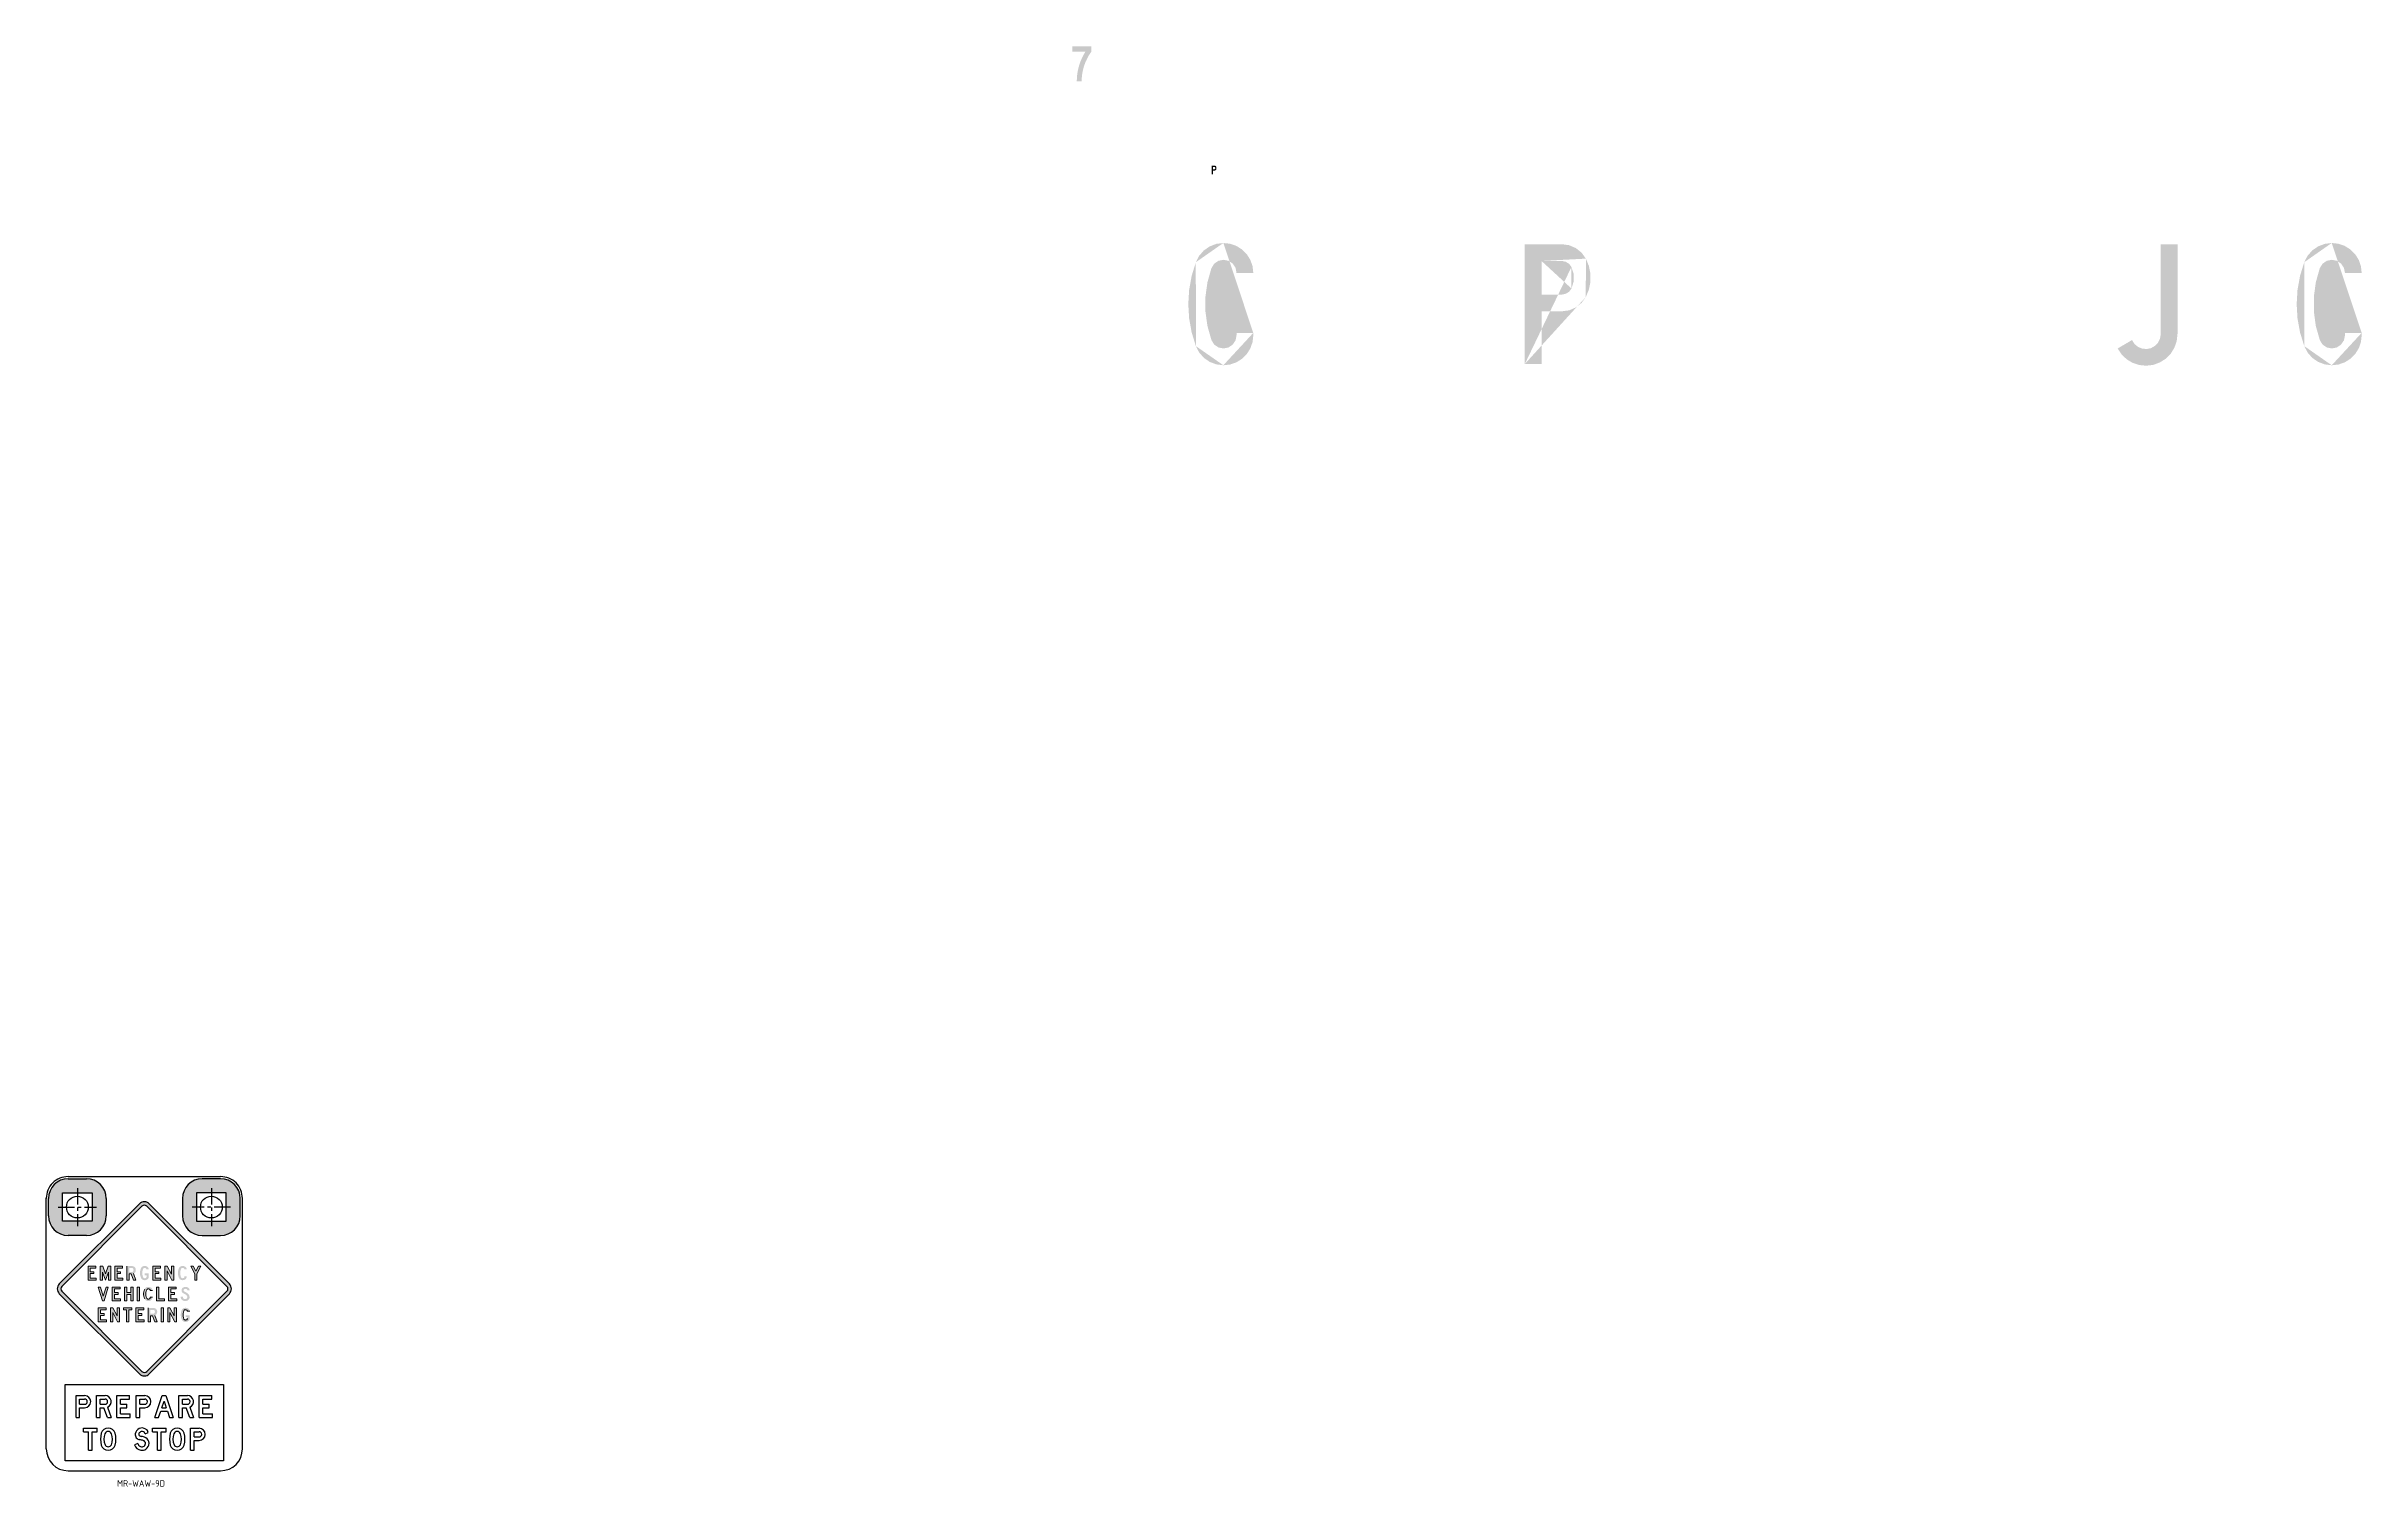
# Model space of a CAD drawing. Extents: x -300 to 1038, y -1303 to 235.
# Drawn here: x -300 to 763, y -427 to 235 of the extents above.
import ezdxf

# ---------------------------------------------------------------- set-up
doc = ezdxf.new("R2010")
doc.units = 0
doc.header["$LTSCALE"] = 6
doc.header["$MEASUREMENT"] = 0
doc.linetypes.add('CENTER', pattern=[2, 1.25, -0.25, 0.25, -0.25])
doc.linetypes.add('CENTERX2', pattern=[101.60000000000001, 63.5, -12.7, 12.7, -12.7])
doc.layers.get('0').update_dxf_attribs({"linetype": 'CONTINUOUS'})
for name, color, linetype in [('CENT25', 1, 'CENTER'), ('GREEN', 84, 'CONTINUOUS'), ('L25', 1, 'CONTINUOUS'), ('L35', 3, 'CONTINUOUS'), ('T25', 1, 'CONTINUOUS'), ('TBLK25', 1, 'CONTINUOUS')]:
    doc.layers.add(name, color=color, linetype=linetype)
doc.styles.add('ISO', font='iso.shx')

msp = doc.modelspace()

# ---------------------------------------------------------------- texts
at = {"layer": 'T25', "color": 3, "style": 'ISO'}
msp.add_text('MR-WAW-9D', height=3, dxfattribs=at).set_placement((-267.0470430788221, -426.5053834106171))

# ---------------------------------------------------------------- hatches: boundary and pattern name
at = {"layer": 'GREEN'}
h = msp.add_hatch(color=256, dxfattribs=at)
h.paths.add_polyline_path([(254.4669524879141, 101.9465322728692), (254.4411767802575, 101.9465322728692)], flags=16)
edge = h.paths.add_edge_path()
edge.add_line((246.7600158985751, 103.0548877021052), (254.4669524879141, 103.0548877021052))
edge.add_line((254.4669524879141, 103.0548877021052), (254.4669524879141, 101.9465322728692))
edge.add_line((254.1318682883776, 98.8792230617276), (254.4669524879141, 101.9465322728692))
edge.add_line((254.1318682883776, 98.8792230617276), (253.1266156897682, 95.96656809652592))
edge.add_line((253.1266156897682, 95.96656809652592), (251.4769703997424, 93.36322162320408))
edge.add_line((251.4769703997424, 93.36322162320408), (249.3118109565837, 91.17228647238863))
edge.add_line((249.3118109565837, 91.17228647238863), (246.7084644832619, 89.52264118236292))
edge.add_line((246.7084644832619, 89.52264118236292), (243.7958095180602, 88.51738858375347))
edge.add_line((243.7958095180602, 88.51738858375347), (240.7285003069186, 88.18230438421699))
edge.add_line((240.7285003069186, 88.18230438421699), (237.4807611421804, 88.59471570672343))
edge.add_line((237.4807611421804, 88.59471570672343), (234.4134519310388, 89.7546225512728))
edge.add_line((234.4134519310388, 89.7546225512728), (231.732778334747, 91.61047350255171))
edge.add_line((231.732778334747, 91.61047350255171), (229.5933945992449, 94.08494143759032))
edge.add_line((229.5933945992449, 94.08494143759032), (228.0984035551591, 96.997596402792))
edge.add_line((228.0984035551591, 96.997596402792), (226.1652254809102, 103.2610933633584))
edge.add_line((226.1652254809102, 103.2610933633584), (225.0053186363608, 109.7050202775214))
edge.add_line((225.0053186363608, 109.7050202775214), (224.6186830215111, 116.252050022311))
edge.add_line((224.6186830215111, 116.252050022311), (225.0053186363608, 122.773304059444))
edge.add_line((225.0053186363608, 122.773304059444), (226.1652254809102, 129.217230973607))
edge.add_line((226.1652254809102, 129.217230973607), (228.0984035551591, 135.4807279341734))
edge.add_line((228.0984035551591, 135.4807279341734), (229.5933945992449, 138.3933828993751))
edge.add_line((229.5933945992449, 138.3933828993751), (231.732778334747, 140.8678508344137))
edge.add_line((231.732778334747, 140.8678508344137), (234.4134519310388, 142.7237017856927))
edge.add_line((234.4134519310388, 142.7237017856927), (237.4807611421804, 143.9093843378987))
edge.add_line((237.4807611421804, 143.9093843378987), (240.7285003069186, 144.2960199527485))
edge.add_line((240.7285003069186, 144.2960199527485), (243.7958095180602, 143.960935753212))
edge.add_line((243.7958095180602, 143.960935753212), (246.7084644832619, 142.9556831546025))
edge.add_line((246.7084644832619, 142.9556831546025), (249.3118109565837, 141.3060378645768))
edge.add_line((249.3118109565837, 141.3060378645768), (251.4769703997424, 139.1408784214181))
edge.add_line((251.4769703997424, 139.1408784214181), (253.1266156897682, 136.5117562404395))
edge.add_line((253.1266156897682, 136.5117562404395), (254.1318682883776, 133.5991012752378))
edge.add_line((254.1318682883776, 133.5991012752378), (254.4669524879141, 130.5317920640963))
edge.add_line((254.4669524879141, 130.5317920640963), (246.7600158985751, 130.5317920640963))
edge.add_line((246.7600158985751, 130.5317920640963), (246.321828868412, 132.851605753195))
edge.add_line((246.321828868412, 132.851605753195), (245.0072677779228, 134.8363352427572))
edge.add_line((245.0072677779228, 134.8363352427572), (243.0483139960172, 136.1508963332464))
edge.add_line((243.0483139960172, 136.1508963332464), (240.7285003069186, 136.5890833634095))
edge.add_line((240.7285003069186, 136.5890833634095), (238.4086866178199, 136.1251206255898))
edge.add_line((238.4086866178199, 136.1251206255898), (236.475508543571, 134.7590081197872))
edge.add_line((236.475508543571, 134.7590081197872), (235.2382745760517, 132.7485029225683))
edge.add_line((235.2382745760517, 132.7485029225683), (233.4081993324294, 126.2788003007487))
edge.add_line((233.4081993324294, 126.2788003007487), (232.4802738567899, 119.6028920176758))
edge.add_line((232.4802738567899, 119.6028920176758), (232.4802738567899, 112.8754323192896))
edge.add_line((232.4802738567899, 112.8754323192896), (233.4081993324294, 106.2252997438734))
edge.add_line((233.4081993324294, 106.2252997438734), (235.2382745760517, 99.75559712205376))
edge.add_line((235.2382745760517, 99.75559712205376), (236.475508543571, 97.71931621717823))
edge.add_line((236.475508543571, 97.71931621717823), (238.4086866178199, 96.37897941903236))
edge.add_line((238.4086866178199, 96.37897941903236), (240.7285003069186, 95.88924097355596))
edge.add_line((240.7285003069186, 95.88924097355596), (243.0483139960172, 96.35320371137573))
edge.add_line((243.0483139960172, 96.35320371137573), (245.0072677779228, 97.66776480186496))
edge.add_line((245.0072677779228, 97.66776480186496), (246.321828868412, 99.62671858377053))
edge.add_line((246.321828868412, 99.62671858377053), (246.7600158985751, 101.9465322728692))
edge.add_line((246.7600158985751, 101.9465322728692), (246.7600158985751, 103.0548877021052))
edge = h.paths.add_edge_path(flags=16)
edge.add_line((254.4669524879141, 103.0548877021052), (254.4411767802575, 103.0548877021052))
edge.add_line((240.7285003069186, 144.2960199527485), (240.702724599262, 144.2960199527485))
edge.add_line((228.0984035551591, 135.4807279341734), (228.0726278475024, 135.4807279341734))
edge.add_line((228.0984035551591, 96.997596402792), (228.0726278475024, 96.997596402792))
edge.add_line((240.7285003069186, 88.18230438421699), (240.702724599262, 88.18230438421699))
h = msp.add_hatch(color=256, dxfattribs=at)
h.paths.add_polyline_path([(396.1302417688735, 136.0477935026198), (396.1044660612169, 136.0477935026198)], flags=16)
edge = h.paths.add_edge_path(flags=17)
edge.add_line((386.7736598895088, 120.6339203239419), (386.7736598895088, 136.0477935026198))
edge.add_line((386.7736598895088, 136.0477935026198), (396.1302417688735, 136.0477935026198))
edge.add_line((397.8829898895258, 135.6869335954267), (396.1302417688735, 136.0477935026198))
edge.add_line((397.8829898895258, 135.6869335954267), (399.429532348925, 134.7332324121305))
edge.add_line((399.429532348925, 134.7332324121305), (400.5121120705044, 133.2897927833581))
edge.add_line((400.5121120705044, 133.2897927833581), (401.5173646691138, 130.0420536186199))
edge.add_line((401.5173646691138, 130.0420536186199), (401.5173646691138, 126.6396602079418))
edge.add_line((401.5173646691138, 126.6396602079418), (400.5121120705044, 123.3919210432036))
edge.add_line((400.5121120705044, 123.3919210432036), (399.429532348925, 121.9484814144312))
edge.add_line((399.429532348925, 121.9484814144312), (397.8829898895258, 120.994780231135))
edge.add_line((397.8829898895258, 120.994780231135), (396.1302417688735, 120.6339203239419))
edge.add_line((396.1302417688735, 120.6339203239419), (386.7736598895088, 120.6339203239419))
h.paths.add_polyline_path([(396.1044660612169, 143.7289543843021), (396.1302417688735, 143.7289543843021)], flags=16)
edge = h.paths.add_edge_path()
edge.add_line((386.7736598895088, 88.74936995266336), (379.0924990078266, 88.74936995266336))
edge.add_line((379.0924990078266, 88.74936995266336), (379.0924990078266, 143.7289543843021))
edge.add_line((379.0924990078266, 143.7289543843021), (396.1302417688735, 143.7289543843021))
edge.add_line((399.429532348925, 143.290767354139), (396.1302417688735, 143.7289543843021))
edge.add_line((399.429532348925, 143.290767354139), (402.5226172677232, 141.9504305559931))
edge.add_line((402.5226172677232, 141.9504305559931), (405.1517394487017, 139.8625982358043))
edge.add_line((405.1517394487017, 139.8625982358043), (407.1106932306073, 137.1303732241992))
edge.add_line((407.1106932306073, 137.1303732241992), (408.5025814440665, 133.7537555211778))
edge.add_line((408.5025814440665, 133.7537555211778), (409.2243012584527, 130.1709321569031))
edge.add_line((409.2243012584527, 130.1709321569031), (409.2243012584527, 126.5107816696586))
edge.add_line((409.2243012584527, 126.5107816696586), (408.5025814440665, 122.9279583053839))
edge.add_line((408.5025814440665, 122.9279583053839), (407.1106932306073, 119.5513406023625))
edge.add_line((407.1106932306073, 119.5513406023625), (405.1517394487017, 116.8191155907574))
edge.add_line((405.1517394487017, 116.8191155907574), (402.5226172677232, 114.7312832705686))
edge.add_line((402.5226172677232, 114.7312832705686), (399.429532348925, 113.3909464724227))
edge.add_line((399.429532348925, 113.3909464724227), (396.1302417688735, 112.9527594422596))
edge.add_line((396.1302417688735, 112.9527594422596), (386.7736598895088, 112.9527594422596))
edge.add_line((386.7736598895088, 112.9527594422596), (386.7736598895088, 88.74936995266336))
edge = h.paths.add_edge_path()
edge.add_line((386.7736598895088, 136.0477935026198), (386.7478841818522, 136.0477935026198))
edge.add_line((400.5121120705044, 123.3919210432036), (400.4863363628477, 123.3919210432036))
edge.add_line((400.5121120705044, 133.2897927833581), (400.4863363628477, 133.2897927833581))
edge.add_line((379.0924990078266, 88.74936995266336), (379.0667233001699, 88.74936995266336))
edge.add_line((407.1106932306073, 119.5513406023625), (407.0849175229506, 119.5513406023625))
edge.add_line((407.1106932306073, 137.1303732241992), (407.0849175229506, 137.1303732241992))
h = msp.add_hatch(color=256, dxfattribs=at)
h.paths.add_polyline_path([(396.1302417688735, 136.0477935026198), (396.1044660612169, 136.0477935026198)], flags=16)
edge = h.paths.add_edge_path(flags=17)
edge.add_line((386.7736598895088, 120.6339203239419), (386.7736598895088, 136.0477935026198))
edge.add_line((386.7736598895088, 136.0477935026198), (396.1302417688735, 136.0477935026198))
edge.add_line((397.8829898895258, 135.6869335954267), (396.1302417688735, 136.0477935026198))
edge.add_line((397.8829898895258, 135.6869335954267), (399.429532348925, 134.7332324121305))
edge.add_line((399.429532348925, 134.7332324121305), (400.5121120705044, 133.2897927833581))
edge.add_line((400.5121120705044, 133.2897927833581), (401.5173646691138, 130.0420536186199))
edge.add_line((401.5173646691138, 130.0420536186199), (401.5173646691138, 126.6396602079418))
edge.add_line((401.5173646691138, 126.6396602079418), (400.5121120705044, 123.3919210432036))
edge.add_line((400.5121120705044, 123.3919210432036), (399.429532348925, 121.9484814144312))
edge.add_line((399.429532348925, 121.9484814144312), (397.8829898895258, 120.994780231135))
edge.add_line((397.8829898895258, 120.994780231135), (396.1302417688735, 120.6339203239419))
edge.add_line((396.1302417688735, 120.6339203239419), (386.7736598895088, 120.6339203239419))
h.paths.add_polyline_path([(396.1044660612169, 143.7289543843021), (396.1302417688735, 143.7289543843021)], flags=16)
edge = h.paths.add_edge_path()
edge.add_line((386.7736598895088, 88.74936995266336), (379.0924990078266, 88.74936995266336))
edge.add_line((379.0924990078266, 88.74936995266336), (379.0924990078266, 143.7289543843021))
edge.add_line((379.0924990078266, 143.7289543843021), (396.1302417688735, 143.7289543843021))
edge.add_line((399.429532348925, 143.290767354139), (396.1302417688735, 143.7289543843021))
edge.add_line((399.429532348925, 143.290767354139), (402.5226172677232, 141.9504305559931))
edge.add_line((402.5226172677232, 141.9504305559931), (405.1517394487017, 139.8625982358043))
edge.add_line((405.1517394487017, 139.8625982358043), (407.1106932306073, 137.1303732241992))
edge.add_line((407.1106932306073, 137.1303732241992), (408.5025814440665, 133.7537555211778))
edge.add_line((408.5025814440665, 133.7537555211778), (409.2243012584527, 130.1709321569031))
edge.add_line((409.2243012584527, 130.1709321569031), (409.2243012584527, 126.5107816696586))
edge.add_line((409.2243012584527, 126.5107816696586), (408.5025814440665, 122.9279583053839))
edge.add_line((408.5025814440665, 122.9279583053839), (407.1106932306073, 119.5513406023625))
edge.add_line((407.1106932306073, 119.5513406023625), (405.1517394487017, 116.8191155907574))
edge.add_line((405.1517394487017, 116.8191155907574), (402.5226172677232, 114.7312832705686))
edge.add_line((402.5226172677232, 114.7312832705686), (399.429532348925, 113.3909464724227))
edge.add_line((399.429532348925, 113.3909464724227), (396.1302417688735, 112.9527594422596))
edge.add_line((396.1302417688735, 112.9527594422596), (386.7736598895088, 112.9527594422596))
edge.add_line((386.7736598895088, 112.9527594422596), (386.7736598895088, 88.74936995266336))
edge = h.paths.add_edge_path()
edge.add_line((386.7736598895088, 136.0477935026198), (386.7478841818522, 136.0477935026198))
edge.add_line((400.5121120705044, 123.3919210432036), (400.4863363628477, 123.3919210432036))
edge.add_line((400.5121120705044, 133.2897927833581), (400.4863363628477, 133.2897927833581))
edge.add_line((379.0924990078266, 88.74936995266336), (379.0667233001699, 88.74936995266336))
edge.add_line((407.1106932306073, 119.5513406023625), (407.0849175229506, 119.5513406023625))
edge.add_line((407.1106932306073, 137.1303732241992), (407.0849175229506, 137.1303732241992))
h = msp.add_hatch(color=256, dxfattribs=at)
h.paths.add_polyline_path([(671.0023882194105, 102.4878221336589), (670.976612511754, 102.4878221336589)], flags=16)
edge = h.paths.add_edge_path()
edge.add_line((671.0023882194105, 143.7289543843021), (671.0023882194105, 102.4878221336589))
edge.add_line((670.6673040198741, 100.4515412287834), (671.0023882194105, 102.4878221336589))
edge.add_line((670.6673040198741, 100.4515412287834), (669.7651542518913, 98.56991456984775))
edge.add_line((669.7651542518913, 98.56991456984775), (668.3217146231187, 97.07492352576196))
edge.add_line((668.3217146231187, 97.07492352576196), (666.517415087153, 96.04389521949588))
edge.add_line((666.517415087153, 96.04389521949588), (664.4811341822776, 95.63148389698944))
edge.add_line((664.4811341822776, 95.63148389698944), (662.4190775697455, 95.83768955824269))
edge.add_line((662.4190775697455, 95.83768955824269), (660.5116752031531, 96.63673649559888))
edge.add_line((660.5116752031531, 96.63673649559888), (658.9135813284407, 97.97707329374475))
edge.add_line((658.9135813284407, 97.97707329374475), (657.8052258992047, 99.75559712205376))
edge.add_line((657.8052258992047, 99.75559712205376), (651.2066447391018, 95.88924097355596))
edge.add_line((651.2066447391018, 95.88924097355596), (652.9851685674108, 93.20856737726416))
edge.add_line((652.9851685674108, 93.20856737726416), (655.3049822565094, 90.96608081113544))
edge.add_line((655.3049822565094, 90.96608081113544), (658.0629829757712, 89.29065981345303))
edge.add_line((658.0629829757712, 89.29065981345303), (661.1302921869128, 88.28540721484364))
edge.add_line((661.1302921869128, 88.28540721484364), (664.3522556439943, 87.9760987229638))
edge.add_line((664.3522556439943, 87.9760987229638), (667.5484433934191, 88.3627343378136))
edge.add_line((667.5484433934191, 88.3627343378136), (670.5642011892475, 89.47108976704959))
edge.add_line((670.5642011892475, 89.47108976704959), (673.2964262008526, 91.19806218004533))
edge.add_line((673.2964262008526, 91.19806218004533), (675.5646884746379, 93.49210016148731))
edge.add_line((675.5646884746379, 93.49210016148731), (677.265885179977, 96.25010088074907))
edge.add_line((677.265885179977, 96.25010088074907), (678.3226891938997, 99.29163438423404))
edge.add_line((678.3226891938997, 99.29163438423404), (678.6835491010928, 102.4878221336589))
edge.add_line((678.6835491010928, 102.4878221336589), (678.6835491010928, 143.7289543843021))
edge.add_line((678.6835491010928, 143.7289543843021), (671.0023882194105, 143.7289543843021))
edge = h.paths.add_edge_path(flags=16)
edge.add_line((678.6835491010928, 102.4878221336589), (678.6577733934362, 102.4878221336589))
edge.add_line((678.6835491010928, 102.4878221336589), (678.6577733934362, 102.4878221336589))
edge = h.paths.add_edge_path(flags=16)
edge.add_line((657.8052258992047, 99.75559712205376), (657.779450191548, 99.75559712205376))
h = msp.add_hatch(color=256, dxfattribs=at)
h.paths.add_polyline_path([(763.2278702149115, 101.9465322728692), (763.2020945072547, 101.9465322728692)], flags=16)
edge = h.paths.add_edge_path()
edge.add_line((755.5467093332292, 103.0548877021052), (763.2278702149115, 103.0548877021052))
edge.add_line((763.2278702149115, 103.0548877021052), (763.2278702149115, 101.9465322728692))
edge.add_line((762.8927860153749, 98.8792230617276), (763.2278702149115, 101.9465322728692))
edge.add_line((762.8927860153749, 98.8792230617276), (761.8875334167656, 95.96656809652592))
edge.add_line((761.8875334167656, 95.96656809652592), (760.2636638343964, 93.36322162320408))
edge.add_line((760.2636638343964, 93.36322162320408), (758.0727286835811, 91.17228647238863))
edge.add_line((758.0727286835811, 91.17228647238863), (755.4693822102591, 89.52264118236292))
edge.add_line((755.4693822102591, 89.52264118236292), (752.5567272450575, 88.51738858375347))
edge.add_line((752.5567272450575, 88.51738858375347), (749.4894180339159, 88.18230438421699))
edge.add_line((749.4894180339159, 88.18230438421699), (746.2416788691778, 88.59471570672343))
edge.add_line((746.2416788691778, 88.59471570672343), (743.2001453656928, 89.7546225512728))
edge.add_line((743.2001453656928, 89.7546225512728), (740.4936960617443, 91.61047350255171))
edge.add_line((740.4936960617443, 91.61047350255171), (738.3543123262423, 94.08494143759032))
edge.add_line((738.3543123262423, 94.08494143759032), (736.8593212821564, 96.997596402792))
edge.add_line((736.8593212821564, 96.997596402792), (734.9261432079076, 103.2610933633584))
edge.add_line((734.9261432079076, 103.2610933633584), (733.7662363633582, 109.7050202775214))
edge.add_line((733.7662363633582, 109.7050202775214), (733.3796007485084, 116.252050022311))
edge.add_line((733.3796007485084, 116.252050022311), (733.7662363633582, 122.773304059444))
edge.add_line((733.7662363633582, 122.773304059444), (734.9261432079076, 129.217230973607))
edge.add_line((734.9261432079076, 129.217230973607), (736.8593212821564, 135.4807279341734))
edge.add_line((736.8593212821564, 135.4807279341734), (738.3543123262423, 138.3933828993751))
edge.add_line((738.3543123262423, 138.3933828993751), (740.4936960617443, 140.8678508344137))
edge.add_line((740.4936960617443, 140.8678508344137), (743.2001453656928, 142.7237017856927))
edge.add_line((743.2001453656928, 142.7237017856927), (746.2416788691778, 143.9093843378987))
edge.add_line((746.2416788691778, 143.9093843378987), (749.4894180339159, 144.2960199527485))
edge.add_line((749.4894180339159, 144.2960199527485), (752.5567272450575, 143.960935753212))
edge.add_line((752.5567272450575, 143.960935753212), (755.4693822102591, 142.9556831546025))
edge.add_line((755.4693822102591, 142.9556831546025), (758.0727286835811, 141.3060378645768))
edge.add_line((758.0727286835811, 141.3060378645768), (760.2636638343964, 139.1408784214181))
edge.add_line((760.2636638343964, 139.1408784214181), (761.8875334167656, 136.5117562404395))
edge.add_line((761.8875334167656, 136.5117562404395), (762.8927860153749, 133.5991012752378))
edge.add_line((762.8927860153749, 133.5991012752378), (763.2278702149115, 130.5317920640963))
edge.add_line((763.2278702149115, 130.5317920640963), (755.5467093332292, 130.5317920640963))
edge.add_line((755.5467093332292, 130.5317920640963), (755.0827465954094, 132.851605753195))
edge.add_line((755.0827465954094, 132.851605753195), (753.7681855049201, 134.8363352427572))
edge.add_line((753.7681855049201, 134.8363352427572), (751.8092317230146, 136.1508963332464))
edge.add_line((751.8092317230146, 136.1508963332464), (749.4894180339159, 136.5890833634095))
edge.add_line((749.4894180339159, 136.5890833634095), (747.1696043448172, 136.1251206255898))
edge.add_line((747.1696043448172, 136.1251206255898), (745.2364262705684, 134.7590081197872))
edge.add_line((745.2364262705684, 134.7590081197872), (743.9991923030491, 132.7485029225683))
edge.add_line((743.9991923030491, 132.7485029225683), (742.1691170594268, 126.2788003007487))
edge.add_line((742.1691170594268, 126.2788003007487), (741.266967291444, 119.6028920176758))
edge.add_line((741.266967291444, 119.6028920176758), (741.266967291444, 112.8754323192896))
edge.add_line((741.266967291444, 112.8754323192896), (742.1691170594268, 106.2252997438734))
edge.add_line((742.1691170594268, 106.2252997438734), (743.9991923030491, 99.75559712205376))
edge.add_line((743.9991923030491, 99.75559712205376), (745.2364262705684, 97.71931621717823))
edge.add_line((745.2364262705684, 97.71931621717823), (747.1696043448172, 96.37897941903236))
edge.add_line((747.1696043448172, 96.37897941903236), (749.4894180339159, 95.88924097355596))
edge.add_line((749.4894180339159, 95.88924097355596), (751.8092317230146, 96.35320371137573))
edge.add_line((751.8092317230146, 96.35320371137573), (753.7681855049201, 97.66776480186496))
edge.add_line((753.7681855049201, 97.66776480186496), (755.0827465954094, 99.62671858377053))
edge.add_line((755.0827465954094, 99.62671858377053), (755.5467093332292, 101.9465322728692))
edge.add_line((755.5467093332292, 101.9465322728692), (755.5467093332292, 103.0548877021052))
edge = h.paths.add_edge_path(flags=16)
edge.add_line((763.2278702149115, 103.0548877021052), (763.2020945072547, 103.0548877021052))
edge.add_line((749.4894180339159, 144.2960199527485), (749.4636423262592, 144.2960199527485))
edge.add_line((736.8593212821564, 135.4807279341734), (736.8335455744998, 135.4807279341734))
edge.add_line((736.8593212821564, 96.997596402792), (736.8335455744998, 96.997596402792))
edge.add_line((749.4894180339159, 88.18230438421699), (749.4636423262592, 88.18230438421699))
at = {"layer": 'L25', "linetype": 'Continuous'}
h = msp.add_hatch(color=256, dxfattribs=at)
h.paths.add_polyline_path([(-278.5718108754959, -291.6836692278221), (-278.5718108754958, -304.683669227822), (-292.0718108754957, -304.6836692278221), (-292.0718108754959, -292.0696063811872), (-295.8483977838752, -287.7335175411125, 0.2024589164861015), (-298.5718108754958, -294.183669227822), (-298.5718108754958, -299.1445639793529), (-298.5675387319656, -299.1445639793529), (-298.5675387319656, -299.8188186315192), (-298.5718108754958, -299.8188186315192), (-298.5718108754958, -302.183669227822, 0.4142135623730951), (-289.5718108754958, -311.183669227822), (-281.0718108754959, -311.1836692278221, 0.4142135623730929), (-272.0718108754959, -302.1836692278221), (-272.0718108754958, -294.183669227822, 0.4142135623730951), (-281.0718108754958, -285.183669227822), (-289.5718108754959, -285.183669227822, 0.1953706251455516), (-295.8483977838751, -287.7335175411125), (-292.0718108754958, -292.0696063811872), (-292.0718108754958, -291.6836692278221)])
h.paths.add_polyline_path([(-217.0632666817299, -291.6836692278221), (-217.0632666817299, -292.1095680251242), (-212.1789300766003, -289.0386159820195, 0.2453138663377971), (-219.56326668173, -285.183669227822), (-228.0632666817299, -285.183669227822, 0.4142135623730989), (-237.0632666817299, -294.1836692278221), (-237.0632666817298, -302.1836692278221, 0.4142135623730946), (-228.0632666817298, -311.1836692278221), (-219.5632666817299, -311.183669227822, 0.4142135623730933), (-210.5632666817299, -302.1836692278221), (-210.5632666817299, -294.183669227822, 0.1533204480040866), (-212.1789300766002, -289.0386159820195), (-217.0632666817299, -292.1095680251242), (-217.0632666817299, -304.683669227822), (-230.56326668173, -304.6836692278221), (-230.5632666817298, -291.683669227822)])
at = {"layer": 'T25', "linetype": 'Continuous'}
h = msp.add_hatch(color=256, dxfattribs=at)
h.paths.add_polyline_path([(-231.4714368213704, -331.6545018221343), (-230.4467285352441, -331.6545018221343), (-230.4467285352441, -328.7796257971688), (-228.653489034523, -325.2785391529037), (-229.7635896778266, -325.2785391529037), (-230.9590826783073, -327.5841327966881), (-232.154575678788, -325.2785391529037), (-233.2646763220916, -325.2785391529037), (-231.4714368213704, -328.7796257971688)])
h.paths.add_polyline_path([(-245.1057498506628, -331.6545018221343), (-245.1057498506628, -325.2785391529037), (-244.0525774454774, -325.2785391529037), (-242.117017349461, -328.9788746305821), (-242.117017349461, -325.2785391529037), (-241.0638449442756, -325.2785391529037), (-241.0638449442756, -331.6545018221343), (-241.8893043969884, -331.6545018221343), (-244.0525774454774, -327.4418122013926), (-244.0525774454774, -331.6545018221343)])
h.paths.add_polyline_path([(-250.6847171862397, -331.6545018221343), (-250.6847171862397, -325.2785391529037), (-247.0982381847974, -325.2785391529037), (-247.0982381847974, -326.1609268437347), (-249.6315447810542, -326.1609268437347), (-249.6315447810542, -327.8403098682196), (-247.9806258756284, -327.8403098682196), (-247.9806258756284, -328.7226975590506), (-249.6315447810542, -328.7226975590506), (-249.6315447810542, -330.7721141313034), (-246.9559175895021, -330.7721141313034), (-246.9559175895021, -331.6545018221343)])
h.paths.add_polyline_path([(-268.1616862885058, -331.6545018221343), (-268.1616862885058, -325.2785391529037), (-264.5752072870636, -325.2785391529037), (-264.5752072870636, -326.1609268437347), (-267.1085138833204, -326.1609268437347), (-267.1085138833204, -327.8403098682196), (-265.4860590969536, -327.8403098682196), (-265.4860590969536, -328.7226975590506), (-267.1085138833204, -328.7226975590506), (-267.1085138833204, -330.7721141313034), (-264.4328866917683, -330.7721141313034), (-264.4328866917683, -331.6545018221343)])
h.paths.add_polyline_path([(-274.8507542673862, -331.6545018221343), (-274.8507542673862, -325.2785391529037), (-273.6552612669054, -325.2785391529037), (-272.4597682664247, -328.7796257971688), (-271.2073470278257, -325.2785391529037), (-270.0118540273451, -325.2785391529037), (-270.0118540273451, -331.6545018221343), (-271.0650264325305, -331.6545018221343), (-271.0650264325305, -328.0964869397512), (-272.4597682664247, -331.6545018221343), (-273.7975818622008, -328.0964869397512), (-273.7975818622008, -331.6545018221343)])
h.paths.add_polyline_path([(-280.429721602963, -331.6545018221343), (-280.429721602963, -325.2785391529037), (-276.8717067205798, -325.2785391529037), (-276.8717067205798, -326.1609268437347), (-279.3765491977775, -326.1609268437347), (-279.3765491977775, -327.8403098682196), (-277.7540944114108, -327.8403098682196), (-277.7540944114108, -328.7226975590506), (-279.3765491977775, -328.7226975590506), (-279.3765491977775, -330.7721141313034), (-276.7009220062255, -330.7721141313034), (-276.7009220062255, -331.6545018221343)])
h.paths.add_polyline_path([(-235.1148440609308, -326.8156015820932), (-236.1680164661163, -326.8156015820932), (-236.1964805851754, -326.5878886296208), (-236.3103370614115, -326.3886397962071), (-236.5095858948251, -326.246319200912), (-236.7372988472976, -326.1324627246756), (-236.9934759188291, -326.1039986056165), (-237.2211888713017, -326.1324627246756), (-237.4489018237742, -326.2178550818529), (-237.6196865381286, -326.3601756771483), (-237.7335430143649, -326.5594245105617), (-237.9327918477782, -327.1856351298611), (-238.0751124430737, -327.8118457491605), (-238.1035765621327, -328.466520487519), (-238.0751124430737, -329.1211952258776), (-237.9327918477782, -329.747405845177), (-237.7335430143649, -330.3736164644764), (-237.6196865381286, -330.57286529789), (-237.4489018237742, -330.7151858931852), (-237.2211888713017, -330.8005782503625), (-236.9934759188291, -330.8290423694216), (-236.7372988472976, -330.8005782503625), (-236.5095858948251, -330.7151858931852), (-236.3103370614115, -330.5444011788309), (-236.1964805851754, -330.3451523454173), (-236.1680164661163, -330.1174393929449), (-236.1680164661163, -330.0035829167085), (-235.1148440609308, -330.0035829167085), (-235.1148440609308, -330.1174393929449), (-235.1433081799899, -330.4305447025946), (-235.2571646562261, -330.7436500122443), (-235.4279493705805, -331.0282912028349), (-235.6556623230531, -331.2560041553074), (-235.9403035136437, -331.455252988721), (-236.2818729423525, -331.5975735840162), (-236.6234423710613, -331.7114300602525), (-236.9934759188291, -331.7398941793116), (-237.363509466597, -331.7114300602525), (-237.7050788953058, -331.5975735840162), (-238.0181842049555, -331.455252988721), (-238.3028253955461, -331.2560041553074), (-238.5305383480187, -330.9998270837758), (-238.7013230623731, -330.7151858931852), (-238.9290360148456, -330.0889752738858), (-239.071356610141, -329.4343005355273), (-239.1567489673181, -328.8080899162278), (-239.1567489673181, -328.1534151778693), (-239.071356610141, -327.4987404395108), (-238.9290360148456, -326.8440657011523), (-238.7013230623731, -326.2178550818529), (-238.5305383480187, -325.9332138912623), (-238.3028253955461, -325.7055009387898), (-238.0181842049555, -325.4777879863171), (-237.7050788953058, -325.3354673910219), (-237.363509466597, -325.2500750338447), (-236.9934759188291, -325.1931467957265), (-236.6234423710613, -325.2216109147856), (-236.2818729423525, -325.3354673910219), (-235.9403035136437, -325.4777879863171), (-235.6556623230531, -325.6770368197307), (-235.4279493705805, -325.9047497722032), (-235.2571646562261, -326.1893909627938), (-235.1433081799899, -326.5024962724435)])
h.paths.add_polyline_path([(-252.5348849250788, -326.8156015820932), (-253.5595932112052, -326.8156015820932), (-253.6165214493234, -326.5878886296208), (-253.7019138065006, -326.4171039152662), (-253.872698520855, -326.246319200912), (-254.0719473542684, -326.1609268437347), (-254.3281244258, -326.1039986056165), (-254.5843014973316, -326.1039986056165), (-254.8120144498041, -326.1893909627938), (-255.0112632832176, -326.3601756771483), (-255.1251197594538, -326.5594245105617), (-255.3528327119264, -327.1856351298611), (-255.4666891881626, -327.8118457491605), (-255.5236174262808, -328.466520487519), (-255.4666891881626, -329.1211952258776), (-255.3528327119264, -329.747405845177), (-255.1251197594538, -330.3736164644764), (-255.0112632832176, -330.57286529789), (-254.8404785688632, -330.7151858931852), (-254.6412297354497, -330.8005782503625), (-254.3850526639181, -330.8290423694216), (-254.1288755923865, -330.8005782503625), (-253.901162639914, -330.6867217741261), (-253.7303779255596, -330.5444011788309), (-253.6165214493234, -330.3451523454173), (-253.5595932112052, -330.1174393929449), (-253.5595932112052, -329.4912287736454), (-254.3850526639181, -329.4912287736454), (-254.3850526639181, -328.6088410828145), (-252.5348849250788, -328.6088410828145), (-252.5348849250788, -330.1174393929449), (-252.5633490441379, -330.4305447025946), (-252.6772055203743, -330.7436500122443), (-252.8479902347286, -331.0282912028349), (-253.0757031872011, -331.2560041553074), (-253.3603443777918, -331.455252988721), (-253.6734496874415, -331.5975735840162), (-254.0150191161503, -331.7114300602525), (-254.3850526639181, -331.7398941793116), (-254.7550862116859, -331.7114300602525), (-255.1251197594538, -331.5975735840162), (-255.4382250691035, -331.455252988721), (-255.7228662596941, -331.2560041553074), (-255.9505792121667, -330.9998270837758), (-256.092899807462, -330.7151858931852), (-256.3206127599346, -330.0889752738858), (-256.491397474289, -329.4343005355273), (-256.5767898314662, -328.8080899162278), (-256.5767898314662, -328.1534151778693), (-256.491397474289, -327.4987404395108), (-256.3206127599346, -326.8440657011523), (-256.092899807462, -326.2178550818529), (-255.9505792121667, -325.9332138912623), (-255.7228662596941, -325.7055009387898), (-255.4382250691035, -325.4777879863171), (-255.1251197594538, -325.3354673910219), (-254.7550862116859, -325.2500750338447), (-254.3850526639181, -325.1931467957265), (-254.0150191161503, -325.2216109147856), (-253.6734496874415, -325.3354673910219), (-253.3603443777918, -325.4777879863171), (-253.0757031872011, -325.6770368197307), (-252.8479902347286, -325.9047497722032), (-252.6772055203743, -326.1893909627938), (-252.5633490441379, -326.5024962724435)])
h.paths.add_polyline_path([(-259.5939864517271, -328.7226975590506), (-259.2808811420773, -328.5803769637554), (-258.9962399514867, -328.3526640112827), (-258.7685269990142, -328.0964869397512), (-258.6262064037188, -327.7549175110424), (-258.5123499274825, -327.4133480823336), (-258.4838858084236, -327.0717786536248), (-258.5123499274825, -326.7017451058571), (-258.6262064037188, -326.3601756771483), (-258.7685269990142, -326.0470703674983), (-258.9962399514867, -325.7908932959668), (-259.2524170230183, -325.5631803434944), (-259.565522332668, -325.3923956291401), (-259.9070917613768, -325.3070032719628), (-260.2771253091446, -325.2785391529037), (-262.582718952929, -325.2785391529037), (-262.582718952929, -331.6545018221343), (-261.5295465477436, -331.6545018221343), (-261.5295465477436, -328.865018154346), (-260.6471588569125, -328.865018154346), (-259.5939864517271, -331.6545018221343), (-258.4838858084236, -331.6545018221343)])
h.paths.add_polyline_path([(-260.2771253091446, -327.954166344456), (-261.5295465477436, -327.954166344456), (-261.5295465477436, -326.1609268437347), (-260.2771253091446, -326.1609268437347), (-260.0778764757313, -326.1893909627938), (-259.9070917613768, -326.246319200912), (-259.7647711660816, -326.3601756771483), (-259.6793788089043, -326.4740321533844), (-259.565522332668, -326.758673343975), (-259.5085940945499, -327.0717786536248), (-259.565522332668, -327.3564198442155), (-259.6793788089043, -327.6410610348063), (-259.7647711660816, -327.7549175110424), (-259.9070917613768, -327.8687739872787), (-260.0778764757313, -327.9257022253969)], flags=16)
h.paths.add_polyline_path([(-255.8198172756198, -284.6872199729866), (-253.3284263502587, -284.6872199729866), (-253.3284263502587, -286.1870144785366), (-255.8198172756198, -286.1870144785366)], flags=9)
h = msp.add_hatch(color=256, dxfattribs=at)
h.paths.add_polyline_path([(-243.8533286120639, -350.8677821870036), (-243.8533286120639, -344.4633553987137), (-242.8001562068785, -344.4633553987137), (-240.836131991803, -348.1636908763924), (-240.836131991803, -344.4633553987137), (-239.7829595866176, -344.4633553987137), (-239.7829595866176, -350.8677821870036), (-240.6084190393304, -350.8677821870036), (-242.8001562068785, -346.6266284472028), (-242.8001562068785, -350.8677821870036)])
h.paths.add_polyline_path([(-246.7851328751477, -350.8677821870036), (-246.7851328751477, -344.4633553987137), (-245.7319604699622, -344.4633553987137), (-245.7319604699622, -350.8677821870036)])
h.paths.add_polyline_path([(-258.4554216893645, -350.8677821870036), (-258.4554216893645, -344.4633553987137), (-254.8404785688632, -344.4633553987137), (-254.8404785688632, -345.3457430895448), (-257.402249284179, -345.3457430895448), (-257.402249284179, -347.0251261140298), (-255.7513303787532, -347.0251261140298), (-255.7513303787532, -347.9075138048607), (-257.402249284179, -347.9075138048607), (-257.402249284179, -349.9569303771135), (-254.6981579735678, -349.9569303771135), (-254.6981579735678, -350.8677821870036)])
h.paths.add_polyline_path([(-262.7535036672833, -350.8677821870036), (-262.7535036672833, -345.3457430895448), (-264.1197813821185, -345.3457430895448), (-264.1197813821185, -344.4633553987137), (-260.3625176663219, -344.4633553987137), (-260.3625176663219, -345.3457430895448), (-261.700331262098, -345.3457430895448), (-261.700331262098, -350.8677821870036)])
h.paths.add_polyline_path([(-270.0687822654632, -350.8677821870036), (-270.0687822654632, -344.4633553987137), (-269.0156098602777, -344.4633553987137), (-267.0515856452022, -348.1636908763924), (-267.0515856452022, -344.4633553987137), (-265.9984132400168, -344.4633553987137), (-265.9984132400168, -350.8677821870036), (-266.8238726927298, -350.8677821870036), (-269.0156098602777, -346.6266284472028), (-269.0156098602777, -350.8677821870036)])
h.paths.add_polyline_path([(-275.7046778391581, -350.8677821870036), (-275.7046778391581, -344.4633553987137), (-272.0897347186568, -344.4633553987137), (-272.0897347186568, -345.3457430895448), (-274.6515054339727, -345.3457430895448), (-274.6515054339727, -347.0251261140298), (-273.0005865285469, -347.0251261140298), (-273.0005865285469, -347.9075138048607), (-274.6515054339727, -347.9075138048607), (-274.6515054339727, -349.9569303771135), (-271.9474141233615, -349.9569303771135), (-271.9474141233615, -350.8677821870036)])
h.paths.add_polyline_path([(-233.7485663460956, -346.0004178279034), (-234.8017387512811, -346.0004178279034), (-234.8586669893993, -345.8011689944898), (-234.9440593465764, -345.6019201610765), (-235.1148440609308, -345.459599565781), (-235.3140928943443, -345.3457430895448), (-235.5702699658759, -345.2888148514268), (-235.8264470374075, -345.3172789704859), (-236.0826241089391, -345.402671327663), (-236.2534088232935, -345.5449919229583), (-236.3957294185888, -345.7442407563718), (-236.6234423710613, -346.3704513756712), (-236.7372988472976, -346.9966619949707), (-236.7942270854157, -347.6513367333292), (-236.7372988472976, -348.3060114716877), (-236.6234423710613, -348.9606862100462), (-236.3957294185888, -349.5868968293456), (-236.2818729423525, -349.7576815437), (-236.1110882279981, -349.9000021389954), (-235.8833752755257, -349.9853944961725), (-235.627198203994, -350.0138586152315), (-235.3710211324624, -349.9853944961725), (-235.1433081799899, -349.9000021389954), (-234.9725234656355, -349.7292174246409), (-234.8586669893993, -349.5299685912275), (-234.8017387512811, -349.3307197578139), (-234.8017387512811, -348.6760450194554), (-235.627198203994, -348.6760450194554), (-235.627198203994, -347.7936573286245), (-233.7485663460956, -347.7936573286245), (-233.7485663460956, -349.3307197578139), (-233.8054945842138, -349.6438250674637), (-233.890886941391, -349.9284662580544), (-234.0616716557454, -350.2131074486451), (-234.317848727277, -350.4408204011175), (-234.6024899178676, -350.640069234531), (-234.9155952275174, -350.8108539488854), (-235.2856287752852, -350.8962463060627), (-235.627198203994, -350.9247104251218), (-236.0256958708209, -350.8962463060627), (-236.3672652995297, -350.7823898298263), (-236.7088347282385, -350.640069234531), (-236.9934759188291, -350.4408204011175), (-237.2211888713017, -350.184643329586), (-237.363509466597, -349.9000021389954), (-237.6196865381286, -349.2737915196959), (-237.7620071334239, -348.6191167813374), (-237.8473994906012, -347.992906162038), (-237.8473994906012, -347.3382314236795), (-237.7620071334239, -346.683556685321), (-237.6196865381286, -346.0288819469624), (-237.363509466597, -345.4311354467221), (-237.2211888713017, -345.1464942561313), (-236.9934759188291, -344.8903171845998), (-236.7088347282385, -344.6626042321273), (-236.3672652995297, -344.5202836368319), (-236.0256958708209, -344.4348912796548), (-235.627198203994, -344.4064271605957), (-235.2856287752852, -344.4348912796548), (-234.9155952275174, -344.5202836368319), (-234.6024899178676, -344.6626042321273), (-234.317848727277, -344.8618530655407), (-234.0616716557454, -345.0895660180133), (-233.890886941391, -345.3742072086039), (-233.8054945842138, -345.6873125182536)])
h.paths.add_polyline_path([(-249.8023294954086, -347.9075138048607), (-249.4607600666998, -347.7651932095654), (-249.1761188761091, -347.5374802570929), (-248.9768700426957, -347.2813031855613), (-248.8060853283414, -346.9397337568525), (-248.692228852105, -346.5981643281438), (-248.663764733046, -346.256594899435), (-248.692228852105, -345.8865613516671), (-248.8060853283414, -345.5449919229583), (-248.9768700426957, -345.2318866133086), (-249.1761188761091, -344.9757095417771), (-249.4607600666998, -344.7479965893045), (-249.7738653763496, -344.6056759940092), (-250.1154348050584, -344.4918195177728), (-250.4854683528262, -344.4633553987137), (-252.8195261156695, -344.4633553987137), (-252.8195261156695, -350.8677821870036), (-251.7663537104841, -350.8677821870036), (-251.7663537104841, -348.049834400156), (-250.8555019005939, -348.049834400156), (-249.8023294954086, -350.8677821870036), (-248.663764733046, -350.8677821870036)])
h.paths.add_polyline_path([(-250.4854683528262, -347.138982590266), (-251.7663537104841, -347.138982590266), (-251.7663537104841, -345.3457430895448), (-250.4854683528262, -345.3457430895448), (-250.2862195194127, -345.3742072086039), (-250.1154348050584, -345.4311354467221), (-249.973114209763, -345.5449919229583), (-249.8877218525858, -345.6873125182536), (-249.7738653763496, -345.9434895897853), (-249.7169371382314, -346.256594899435), (-249.7738653763496, -346.5412360900256), (-249.8877218525858, -346.8258772806162), (-249.973114209763, -346.9681978759116), (-250.1154348050584, -347.0535902330889), (-250.2862195194127, -347.1105184712069)], flags=16)
h.paths.add_polyline_path([(-255.724866719921, -290.0716411664607), (-253.3543253780778, -290.0716411664607), (-253.3543253780778, -291.5714356720108), (-255.724866719921, -291.5714356720108)], flags=9)
h.paths.add_polyline_path([(-255.724866719921, -287.2448199729665), (-253.3543253780778, -287.2448199729665), (-253.3543253780778, -288.7446144785165), (-255.724866719921, -288.7446144785165)], flags=9)
h = msp.add_hatch(color=256, dxfattribs=at)
h.paths.add_polyline_path([(-263.6928195962325, -341.2469099450393), (-263.6928195962325, -334.8709472758087), (-262.6681113101062, -334.8709472758087), (-262.6681113101062, -337.4327179911246), (-260.7325512140898, -337.4327179911246), (-260.7325512140898, -334.8709472758087), (-259.7078429279634, -334.8709472758087), (-259.7078429279634, -341.2469099450393), (-260.7325512140898, -341.2469099450393), (-260.7325512140898, -338.3151056819557), (-262.6681113101062, -338.3151056819557), (-262.6681113101062, -341.2469099450393)])
h.paths.add_polyline_path([(-269.2717869318093, -341.2469099450393), (-269.2717869318093, -334.8709472758087), (-265.7137720494262, -334.8709472758087), (-265.7137720494262, -335.75333496664), (-268.2186145266239, -335.75333496664), (-268.2186145266239, -337.4327179911246), (-266.5961597402572, -337.4327179911246), (-266.5961597402572, -338.3151056819557), (-268.2186145266239, -338.3151056819557), (-268.2186145266239, -340.3645222542084), (-265.5429873350718, -340.3645222542084), (-265.5429873350718, -341.2469099450393)])
h.paths.add_polyline_path([(-273.8545101003189, -341.2469099450393), (-275.7046778391581, -334.8709472758087), (-274.6799695530318, -334.8709472758087), (-273.4275483144329, -339.0836368965504), (-272.1466629567749, -334.8709472758087), (-271.1219546706486, -334.8709472758087), (-272.9721224094878, -341.2469099450393)])
h.paths.add_polyline_path([(-243.4548309452369, -341.2469099450393), (-243.4548309452369, -334.8709472758087), (-239.8968160628538, -334.8709472758087), (-239.8968160628538, -335.75333496664), (-242.4016585400516, -335.75333496664), (-242.4016585400516, -337.4327179911246), (-240.7792037536848, -337.4327179911246), (-240.7792037536848, -338.3151056819557), (-242.4016585400516, -338.3151056819557), (-242.4016585400516, -340.3645222542084), (-239.7260313484995, -340.3645222542084), (-239.7260313484995, -341.2469099450393)])
h.paths.add_polyline_path([(-249.0053341617547, -341.2469099450393), (-249.0053341617547, -334.8709472758087), (-247.9806258756284, -334.8709472758087), (-247.9806258756284, -340.3645222542084), (-245.3049986840763, -340.3645222542084), (-245.3049986840763, -341.2469099450393)])
h.paths.add_polyline_path([(-257.8292110700651, -341.2469099450393), (-257.8292110700651, -334.8709472758087), (-256.8045027839387, -334.8709472758087), (-256.8045027839387, -341.2469099450393)])
h.paths.add_polyline_path([(-236.8511553235339, -339.5959910396138), (-236.8511553235339, -339.339813968082), (-237.8758636096602, -339.339813968082), (-237.8758636096602, -339.5390628014956), (-237.8473994906012, -339.8806322302044), (-237.7335430143649, -340.2222016589131), (-237.5342941809514, -340.5353069685628), (-237.2781171094197, -340.7914840400944), (-236.96501179977, -341.0191969925669), (-236.5949782520022, -341.1899817069213), (-236.2249447042344, -341.3038381831575), (-235.7979829183484, -341.3323023022166), (-235.3994852515215, -341.2753740640984), (-235.0294517037536, -341.1899817069213), (-234.6594181559858, -341.0191969925669), (-234.3747769653951, -340.7914840400944), (-234.1185998938635, -340.5353069685628), (-233.9478151795092, -340.2222016589131), (-233.8339587032729, -339.8806322302044), (-233.8054945842138, -339.5390628014956), (-233.862422822332, -339.1405651346686), (-233.9762792985682, -338.7420674678416), (-234.1755281319817, -338.3720339200737), (-234.4601693225723, -338.0304644913649), (-234.773274632222, -337.7458233007743), (-235.1433081799899, -337.4896462292428), (-236.1110882279981, -336.9772920861797), (-236.2818729423525, -336.8349714908843), (-236.4241935376479, -336.6926508955891), (-236.5095858948251, -336.4934020621755), (-236.5095858948251, -336.2941532287621), (-236.4241935376479, -336.0949043953485), (-236.3103370614115, -335.9241196809942), (-236.1110882279981, -335.7817990856988), (-235.8833752755257, -335.7248708475809), (-235.6556623230531, -335.6964067285218), (-235.4279493705805, -335.75333496664), (-235.2002364181081, -335.838727323817), (-235.0294517037536, -336.0095120381715), (-234.8871311084584, -336.1802967525258), (-234.8302028703402, -336.4080097049982), (-233.8054945842138, -336.4080097049982), (-233.8339587032729, -336.0949043953485), (-233.9478151795092, -335.7817990856988), (-234.1185998938635, -335.4971578951082), (-234.3463128463361, -335.2694449426357), (-234.6309540369267, -335.0701961092224), (-234.9440593465764, -334.9278755139269), (-235.2856287752852, -334.8424831567496), (-235.6556623230531, -334.8140190376906), (-236.0256958708209, -334.8424831567496), (-236.3672652995297, -334.9278755139269), (-236.6803706091794, -335.0701961092224), (-236.96501179977, -335.2694449426357), (-237.1927247522426, -335.4971578951082), (-237.363509466597, -335.7817990856988), (-237.4773659428333, -336.0949043953485), (-237.5058300618923, -336.4080097049982), (-237.4773659428333, -336.749579133707), (-237.3350453475379, -337.0626844433567), (-237.1357965141245, -337.3473256339473), (-236.879619442593, -337.6035027054791), (-236.5380500138841, -337.8027515388925), (-235.5987340849349, -338.3151056819557), (-235.2856287752852, -338.5428186344283), (-235.0294517037536, -338.855923944078), (-234.8871311084584, -339.1690292537277), (-234.8302028703402, -339.5390628014956), (-234.8871311084584, -339.766775753968), (-234.9725234656355, -339.9660245873814), (-235.1148440609308, -340.1368093017359), (-235.3140928943443, -340.2791298970311), (-235.5418058468169, -340.3929863732675), (-235.7979829183484, -340.4214504923266), (-236.0826241089391, -340.4214504923266), (-236.3103370614115, -340.3360581351493), (-236.5380500138841, -340.2222016589131), (-236.7088347282385, -340.0229528254996), (-236.8226912044748, -339.8237039920862)])
h.paths.add_polyline_path([(-250.8555019005939, -336.4080097049982), (-251.9086743057794, -336.4080097049982), (-251.9371384248385, -336.1802967525258), (-252.0509949010747, -335.9810479191124), (-252.2502437344882, -335.838727323817), (-252.4779566869607, -335.7248708475809), (-252.7341337584923, -335.6964067285218), (-252.9618467109649, -335.7248708475809), (-253.1610955443783, -335.8102632047579), (-253.3603443777918, -335.9525838000533), (-253.474200854028, -336.1518326334667), (-253.6734496874415, -336.7780432527661), (-253.8157702827368, -337.4042538720655), (-253.8442344017959, -338.058928610424), (-253.8157702827368, -338.7136033487825), (-253.6734496874415, -339.3682780871411), (-253.474200854028, -339.9944887064405), (-253.3603443777918, -340.165273420795), (-253.1610955443783, -340.3075940160902), (-252.9618467109649, -340.3929863732675), (-252.7341337584923, -340.4214504923266), (-252.4779566869607, -340.3929863732675), (-252.2502437344882, -340.3075940160902), (-252.0509949010747, -340.1368093017359), (-251.9371384248385, -339.9375604683225), (-251.9086743057794, -339.738311634909), (-251.9086743057794, -339.5959910396138), (-250.8555019005939, -339.5959910396138), (-250.8555019005939, -339.738311634909), (-250.9124301387121, -340.0514169445587), (-250.9978224958894, -340.3360581351493), (-251.1686072102437, -340.6206993257399), (-251.3963201627163, -340.8484122782125), (-251.6809613533069, -341.047661111626), (-252.0225307820157, -341.2184458259802), (-252.3641002107245, -341.3038381831575), (-252.7341337584923, -341.3323023022166), (-253.0757031872011, -341.3038381831575), (-253.4457367349689, -341.1899817069213), (-253.7588420446187, -341.047661111626), (-254.0434832352094, -340.8484122782125), (-254.2711961876819, -340.5922352066808), (-254.4135167829772, -340.3075940160902), (-254.6696938545088, -339.6813833967908), (-254.8120144498041, -339.0267086584323), (-254.8974068069813, -338.4004980391328), (-254.8974068069813, -337.7458233007743), (-254.8120144498041, -337.0911485624158), (-254.6696938545088, -336.4364738240573), (-254.4135167829772, -335.8102632047579), (-254.2711961876819, -335.5256220141672), (-254.0434832352094, -335.2979090616948), (-253.7588420446187, -335.0701961092224), (-253.4457367349689, -334.9278755139269), (-253.0757031872011, -334.8424831567496), (-252.7341337584923, -334.8140190376906), (-252.3641002107245, -334.8424831567496), (-252.0225307820157, -334.9278755139269), (-251.6809613533069, -335.0701961092224), (-251.3963201627163, -335.2694449426357), (-251.1686072102437, -335.4971578951082), (-250.9978224958894, -335.7817990856988), (-250.9124301387121, -336.0949043953485)])
at = {"layer": 'TBLK25', "linetype": 'CENTERX2'}
h = msp.add_hatch(color=256, dxfattribs=at)
h.paths.add_polyline_path([(175.678633093371, 218.5738399745064), (175.6721266000761, 218.5738399745064)], flags=16)
edge = h.paths.add_edge_path()
edge.add_line((175.685139586666, 219.0423074917433), (175.678633093371, 218.5738399745064))
edge.add_line((173.440399399906, 218.5738399745064), (175.678633093371, 218.5738399745064))
edge.add_line((173.440399399906, 218.5738399745064), (173.446905893201, 219.0683334649231))
edge.add_line((173.446905893201, 219.0683334649231), (173.4664253730859, 219.5628269553398))
edge.add_line((173.4664253730859, 219.5628269553398), (173.4924513462657, 220.0573204457565))
edge.add_line((173.4924513462657, 220.0573204457565), (173.5249838127405, 220.5518139361732))
edge.add_line((173.5249838127405, 220.5518139361732), (173.5705292658052, 221.0463074265899))
edge.add_line((173.5705292658052, 221.0463074265899), (173.6290877054598, 221.5342944237116))
edge.add_line((173.6290877054598, 221.5342944237116), (173.6941526384093, 222.0287879141283))
edge.add_line((173.6941526384093, 222.0287879141283), (173.7657240646539, 222.51677491125))
edge.add_line((173.7657240646539, 222.51677491125), (173.8503084774883, 223.0047619083717))
edge.add_line((173.8503084774883, 223.0047619083717), (173.9413993836177, 223.4927489054934))
edge.add_line((173.9413993836177, 223.4927489054934), (174.045503276337, 223.9742294093202))
edge.add_line((174.045503276337, 223.9742294093202), (174.1561136623512, 224.4622164064419))
edge.add_line((174.1561136623512, 224.4622164064419), (174.2797370349554, 224.9371904169737))
edge.add_line((174.2797370349554, 224.9371904169737), (174.4098669008545, 225.4186709208005))
edge.add_line((174.4098669008545, 225.4186709208005), (174.5465032600486, 225.8936449313323))
edge.add_line((174.5465032600486, 225.8936449313323), (174.6961526058326, 226.3686189418641))
edge.add_line((174.6961526058326, 226.3686189418641), (174.8523084449116, 226.837086459101))
edge.add_line((174.8523084449116, 226.837086459101), (175.0214772705804, 227.2990474830429))
edge.add_line((175.0214772705804, 227.2990474830429), (175.1971525895443, 227.7610085069848))
edge.add_line((175.1971525895443, 227.7610085069848), (175.385840895098, 228.2229695309267))
edge.add_line((175.385840895098, 228.2229695309267), (175.5745292006517, 228.6784240615736))
edge.add_line((175.5745292006517, 228.6784240615736), (175.7762304927954, 229.1338785922206))
edge.add_line((175.7762304927954, 229.1338785922206), (175.9909447715289, 229.5763201362776))
edge.add_line((175.9909447715289, 229.5763201362776), (176.2121655435574, 230.0252681736296))
edge.add_line((176.2121655435574, 230.0252681736296), (176.4398928088809, 230.4612032243917))
edge.add_line((176.4398928088809, 230.4612032243917), (176.6741265674993, 230.8971382751537))
edge.add_line((176.6741265674993, 230.8971382751537), (176.9213733127077, 231.3265668326209))
edge.add_line((176.9213733127077, 231.3265668326209), (177.175126551211, 231.749488896793))
edge.add_line((177.175126551211, 231.749488896793), (177.4353862830092, 232.1724109609652))
edge.add_line((177.4353862830092, 232.1724109609652), (171.364828038815, 232.1724109609652))
edge.add_line((171.364828038815, 232.1724109609652), (171.364828038815, 234.5733069868041))
edge.add_line((171.364828038815, 234.5733069868041), (180.155100480301, 234.5733069868041))
edge.add_line((180.155100480301, 234.5733069868041), (180.155100480301, 232.1724109609652))
edge.add_line((180.155100480301, 232.1724109609652), (179.8818277619128, 231.7885278565628))
edge.add_line((179.8818277619128, 231.7885278565628), (179.6215680301146, 231.4046447521603))
edge.add_line((179.6215680301146, 231.4046447521603), (179.3613082983163, 231.007748661168))
edge.add_line((179.3613082983163, 231.007748661168), (179.1140615531079, 230.6108525701757))
edge.add_line((179.1140615531079, 230.6108525701757), (178.8733213011946, 230.2074499858884))
edge.add_line((178.8733213011946, 230.2074499858884), (178.6390875425761, 229.8040474016011))
edge.add_line((178.6390875425761, 229.8040474016011), (178.4113602772527, 229.3876318307239))
edge.add_line((178.4113602772527, 229.3876318307239), (178.1966459985191, 228.9712162598467))
edge.add_line((178.1966459985191, 228.9712162598467), (177.9884382130805, 228.5548006889695))
edge.add_line((177.9884382130805, 228.5548006889695), (177.7867369209369, 228.1253721315023))
edge.add_line((177.7867369209369, 228.1253721315023), (177.5980486153831, 227.6959435740352))
edge.add_line((177.5980486153831, 227.6959435740352), (177.4158668031243, 227.2665150165681))
edge.add_line((177.4158668031243, 227.2665150165681), (177.2401914841605, 226.830579965806))
edge.add_line((177.2401914841605, 226.830579965806), (177.0775291517866, 226.388138421749))
edge.add_line((177.0775291517866, 226.388138421749), (176.9213733127077, 225.945696877692))
edge.add_line((176.9213733127077, 225.945696877692), (176.7782304602187, 225.5032553336349))
edge.add_line((176.7782304602187, 225.5032553336349), (176.6350876077296, 225.054307296283))
edge.add_line((176.6350876077296, 225.054307296283), (176.5114642351254, 224.598852765636))
edge.add_line((176.5114642351254, 224.598852765636), (176.3878408625213, 224.149904728284))
edge.add_line((176.3878408625213, 224.149904728284), (176.277230476507, 223.6944501976371))
edge.add_line((176.277230476507, 223.6944501976371), (176.1796330770827, 223.2324891736952))
edge.add_line((176.1796330770827, 223.2324891736952), (176.0885421709532, 222.7705281497533))
edge.add_line((176.0885421709532, 222.7705281497533), (176.0039577581188, 222.3085671258114))
edge.add_line((176.0039577581188, 222.3085671258114), (175.9323863318743, 221.8466061018695))
edge.add_line((175.9323863318743, 221.8466061018695), (175.8673213989248, 221.3846450779276))
edge.add_line((175.8673213989248, 221.3846450779276), (175.8087629592702, 220.9161775606907))
edge.add_line((175.8087629592702, 220.9161775606907), (175.7632175062055, 220.4477100434539))
edge.add_line((175.7632175062055, 220.4477100434539), (175.7306850397307, 219.979242526217))
edge.add_line((175.7306850397307, 219.979242526217), (175.7046590665508, 219.5107750089801))
edge.add_line((175.7046590665508, 219.5107750089801), (175.685139586666, 219.0423074917433))
edge = h.paths.add_edge_path(flags=16)
edge.add_line((180.155100480301, 232.1724109609652), (180.148593987006, 232.1724109609652))
edge.add_line((173.440399399906, 218.5738399745064), (173.4338929066111, 218.5738399745064))
h = msp.add_hatch(color=256, dxfattribs=at)
h.paths.add_polyline_path([(236.6165655970446, 179.2256585746765), (236.5538413436456, 179.2256585746765)], flags=0)
edge = h.paths.add_edge_path(flags=16)
edge.add_line((235.926598809655, 178.0966220134936), (235.926598809655, 179.2256585746765))
edge.add_line((235.926598809655, 179.2256585746765), (236.6165655970446, 179.2256585746765))
edge.add_line((236.9301868640399, 179.0374858144794), (236.6165655970446, 179.2256585746765))
edge.add_line((236.9301868640399, 179.0374858144794), (236.9929111174389, 178.6611402940851))
edge.add_line((236.9929111174389, 178.6611402940851), (236.9301868640399, 178.3475190270898))
edge.add_line((236.9301868640399, 178.3475190270898), (236.6165655970446, 178.0966220134936))
edge.add_line((236.6165655970446, 178.0966220134936), (235.926598809655, 178.0966220134936))
h.paths.add_polyline_path([(236.5538413436456, 179.790176855268), (236.6165655970446, 179.790176855268)], flags=16)
edge = h.paths.add_edge_path()
edge.add_line((235.926598809655, 175.7758246377287), (235.3620805290636, 175.7758246377287))
edge.add_line((235.3620805290636, 175.7758246377287), (235.3620805290636, 179.790176855268))
edge.add_line((235.3620805290636, 179.790176855268), (236.6165655970446, 179.790176855268))
edge.add_line((236.9301868640399, 179.7274526018689), (236.6165655970446, 179.790176855268))
edge.add_line((236.9301868640399, 179.7274526018689), (237.2438081310351, 179.6020040950709))
edge.add_line((237.2438081310351, 179.6020040950709), (237.4319808912323, 179.3511070814747))
edge.add_line((237.4319808912323, 179.3511070814747), (237.5574293980304, 178.9120373076813))
edge.add_line((237.5574293980304, 178.9120373076813), (237.5574293980304, 178.4729675338879))
edge.add_line((237.5574293980304, 178.4729675338879), (237.4319808912323, 178.0338977600946))
edge.add_line((237.4319808912323, 178.0338977600946), (237.2438081310351, 177.7830007464983))
edge.add_line((237.2438081310351, 177.7830007464983), (236.9301868640399, 177.5948279863012))
edge.add_line((236.9301868640399, 177.5948279863012), (236.6165655970446, 177.5321037329022))
edge.add_line((236.6165655970446, 177.5321037329022), (235.926598809655, 177.5321037329022))
edge.add_line((235.926598809655, 177.5321037329022), (235.926598809655, 175.7758246377287))
h = msp.add_hatch(color=256, dxfattribs=at)
h.paths.add_polyline_path([(-216.6746362241115, -334.5580593254631, -0.1988724069901197), (-216.2060712940716, -335.6890292011288), (-214.6062905070482, -335.6887833126732, 0.1988724144194797), (-215.5434203671423, -333.4268434698763), (-252.3079356977842, -296.6623280943087, 0.1988815886911092), (-254.569988486727, -295.7251982160803), (-254.5702713498753, -297.3249790024463, -0.1988967619089773), (-253.4391515547536, -297.7935439498956)])
h.paths.add_polyline_path([(-255.7015832673113, -297.7935439485129, -0.1989279729434527), (-254.5702713498753, -297.3249790024463), (-254.569988486727, -295.7251982160803, 0.1989431464306563), (-256.8327991228979, -296.6623280915433), (-293.597314451936, -333.4268433756325, 0.1988724221665022), (-294.5344443148094, -335.6887833126601), (-292.9346635277862, -335.6890292011158, -0.1988724221665001), (-292.4660985963494, -334.558059232602)])
h.paths.add_polyline_path([(-256.8327990776535, -374.7162221746095, 0.1989523133510657), (-254.5698755882836, -375.6533520360019), (-254.5701214767395, -374.0535712489786, -0.1989523133510666), (-255.7015832214244, -373.5850063182825), (-292.466098596992, -336.820490945899, -0.1989523133735744), (-292.9346635277862, -335.6890292011158), (-294.5344443148094, -335.6887833126601, 0.1989523133735746), (-293.5973144532211, -337.951706802226)])
h.paths.add_polyline_path([(-253.4391515089669, -373.5850063182828, -0.19887242199628), (-254.5701214767395, -374.0535712489786), (-254.5698755882836, -375.6533520360019, 0.1988724219962835), (-252.3079356527381, -374.7162221746104), (-215.5434203686234, -337.951706893705, 0.1989523208032523), (-214.6062905070482, -335.6887833126732), (-216.2060712940716, -335.6890292011288, -0.1989523282328412), (-216.6746362248521, -336.8204910373776)])

# ---------------------------------------------------------------- linework, layer by layer
at = {"color": 1, "lineweight": 0}
for points in [[(-280.429721602963, -331.6545018221342), (-280.429721602963, -325.2785391529034), (-276.8717067205798, -325.2785391529034), (-276.8717067205798, -326.1609268437346), (-279.3765491977775, -326.1609268437346), (-279.3765491977775, -327.8403098682193), (-277.7540944114108, -327.8403098682193), (-277.7540944114108, -328.7226975590505), (-279.3765491977775, -328.7226975590505), (-279.3765491977775, -330.7721141313031), (-276.7009220062254, -330.7721141313031), (-276.7009220062254, -331.6545018221342), (-280.429721602963, -331.6545018221342), (-280.429721602963, -331.6545018221342)], [(-274.8507542673862, -331.6545018221342), (-274.8507542673862, -325.2785391529034), (-273.6552612669054, -325.2785391529034), (-272.4597682664247, -328.7796257971686), (-271.2073470278257, -325.2785391529034), (-270.0118540273451, -325.2785391529034), (-270.0118540273451, -331.6545018221342), (-271.0650264325304, -331.6545018221342), (-271.0650264325304, -328.096486939751), (-272.4597682664247, -331.6545018221342), (-273.7975818622007, -328.096486939751), (-273.7975818622007, -331.6545018221342), (-274.8507542673862, -331.6545018221342), (-274.8507542673862, -331.6545018221342)], [(-268.1616862885057, -331.6545018221342), (-268.1616862885057, -325.2785391529034), (-264.5752072870636, -325.2785391529034), (-264.5752072870636, -326.1609268437346), (-267.1085138833204, -326.1609268437346), (-267.1085138833204, -327.8403098682193), (-265.4860590969536, -327.8403098682193), (-265.4860590969536, -328.7226975590505), (-267.1085138833204, -328.7226975590505), (-267.1085138833204, -330.7721141313031), (-264.4328866917682, -330.7721141313031), (-264.4328866917682, -331.6545018221342), (-268.1616862885057, -331.6545018221342), (-268.1616862885057, -331.6545018221342)], [(-262.582718952929, -325.2785391529034), (-262.582718952929, -331.6545018221342), (-261.5295465477435, -331.6545018221342), (-261.5295465477435, -328.8650181543456), (-260.6471588569125, -328.8650181543456), (-259.5939864517271, -331.6545018221342), (-258.4838858084235, -331.6545018221342), (-259.5939864517271, -328.7226975590505)], [(-250.6847171862397, -331.6545018221342), (-250.6847171862397, -325.2785391529034), (-247.0982381847974, -325.2785391529034), (-247.0982381847974, -326.1609268437346), (-249.6315447810542, -326.1609268437346), (-249.6315447810542, -327.8403098682193), (-247.9806258756284, -327.8403098682193), (-247.9806258756284, -328.7226975590505), (-249.6315447810542, -328.7226975590505), (-249.6315447810542, -330.7721141313031), (-246.955917589502, -330.7721141313031), (-246.955917589502, -331.6545018221342), (-250.6847171862397, -331.6545018221342), (-250.6847171862397, -331.6545018221342)], [(-245.1057498506628, -331.6545018221342), (-245.1057498506628, -325.2785391529034), (-244.0525774454773, -325.2785391529034), (-242.1170173494609, -328.978874630582), (-242.1170173494609, -325.2785391529034), (-241.0638449442755, -325.2785391529034), (-241.0638449442755, -331.6545018221342), (-241.8893043969884, -331.6545018221342), (-244.0525774454773, -327.4418122013925), (-244.0525774454773, -331.6545018221342), (-245.1057498506628, -331.6545018221342), (-245.1057498506628, -331.6545018221342)], [(-231.4714368213704, -331.6545018221342), (-230.4467285352441, -331.6545018221342), (-230.4467285352441, -328.7796257971686), (-228.653489034523, -325.2785391529034), (-229.7635896778265, -325.2785391529034), (-230.9590826783073, -327.5841327966878), (-232.154575678788, -325.2785391529034), (-233.2646763220916, -325.2785391529034), (-231.4714368213704, -328.7796257971686), (-231.4714368213704, -331.6545018221342), (-231.4714368213704, -331.6545018221342)], [(-273.8545101003189, -341.2469099450392), (-275.7046778391581, -334.8709472758086), (-274.6799695530318, -334.8709472758086), (-273.4275483144329, -339.0836368965503), (-272.146662956775, -334.8709472758086), (-271.1219546706486, -334.8709472758086), (-272.9721224094879, -341.2469099450392), (-273.8545101003189, -341.2469099450392), (-273.8545101003189, -341.2469099450392)], [(-269.2717869318093, -341.2469099450392), (-269.2717869318093, -334.8709472758086), (-265.7137720494261, -334.8709472758086), (-265.7137720494261, -335.7533349666396), (-268.2186145266239, -335.7533349666396), (-268.2186145266239, -337.4327179911245), (-266.5961597402572, -337.4327179911245), (-266.5961597402572, -338.3151056819554), (-268.2186145266239, -338.3151056819554), (-268.2186145266239, -340.3645222542082), (-265.5429873350718, -340.3645222542082), (-265.5429873350718, -341.2469099450392), (-269.2717869318093, -341.2469099450392), (-269.2717869318093, -341.2469099450392)], [(-263.6928195962325, -341.2469099450392), (-263.6928195962325, -334.8709472758086), (-262.6681113101062, -334.8709472758086), (-262.6681113101062, -337.4327179911245), (-260.7325512140897, -337.4327179911245), (-260.7325512140897, -334.8709472758086), (-259.7078429279634, -334.8709472758086), (-259.7078429279634, -341.2469099450392), (-260.7325512140897, -341.2469099450392), (-260.7325512140897, -338.3151056819554), (-262.6681113101062, -338.3151056819554), (-262.6681113101062, -341.2469099450392), (-263.6928195962325, -341.2469099450392), (-263.6928195962325, -341.2469099450392)], [(-257.829211070065, -341.2469099450392), (-257.829211070065, -334.8709472758086), (-256.8045027839387, -334.8709472758086), (-256.8045027839387, -341.2469099450392), (-257.829211070065, -341.2469099450392), (-257.829211070065, -341.2469099450392)], [(-254.4135167829771, -335.8102632047577), (-254.6696938545088, -336.4364738240571), (-254.8120144498041, -337.0911485624157), (-254.8974068069813, -337.7458233007742), (-254.8974068069813, -338.4004980391327), (-254.8120144498041, -339.0267086584321), (-254.6696938545088, -339.6813833967906), (-254.4135167829771, -340.30759401609)], [(-250.855501900594, -336.4080097049981), (-251.9086743057794, -336.4080097049981), (-251.9371384248385, -336.1802967525256), (-252.0509949010747, -335.981047919112), (-252.2502437344882, -335.8387273238168), (-252.4779566869607, -335.7248708475805), (-252.7341337584923, -335.6964067285214), (-252.9618467109649, -335.7248708475805), (-253.1610955443783, -335.8102632047577), (-253.3603443777918, -335.9525838000529), (-253.474200854028, -336.1518326334665), (-253.6734496874415, -336.7780432527659), (-253.8157702827368, -337.4042538720654), (-253.8442344017959, -338.0589286104239), (-253.8157702827368, -338.7136033487824), (-253.6734496874415, -339.3682780871409), (-253.474200854028, -339.9944887064403), (-253.3603443777918, -340.1652734207946), (-253.1610955443783, -340.30759401609), (-252.9618467109649, -340.3929863732673), (-252.7341337584923, -340.4214504923264), (-252.4779566869607, -340.3929863732673), (-252.2502437344882, -340.30759401609), (-252.0509949010747, -340.1368093017355), (-251.9371384248385, -339.9375604683222), (-251.9086743057794, -339.7383116349088), (-251.9086743057794, -339.5959910396134), (-250.855501900594, -339.5959910396134)], [(-249.0053341617548, -341.2469099450392), (-249.0053341617548, -334.8709472758086), (-247.9806258756284, -334.8709472758086), (-247.9806258756284, -340.3645222542082), (-245.3049986840763, -340.3645222542082), (-245.3049986840763, -341.2469099450392), (-249.0053341617548, -341.2469099450392), (-249.0053341617548, -341.2469099450392)], [(-243.454830945237, -341.2469099450392), (-243.454830945237, -334.8709472758086), (-239.8968160628538, -334.8709472758086), (-239.8968160628538, -335.7533349666396), (-242.4016585400516, -335.7533349666396), (-242.4016585400516, -337.4327179911245), (-240.7792037536849, -337.4327179911245), (-240.7792037536849, -338.3151056819554), (-242.4016585400516, -338.3151056819554), (-242.4016585400516, -340.3645222542082), (-239.7260313484995, -340.3645222542082), (-239.7260313484995, -341.2469099450392), (-243.454830945237, -341.2469099450392), (-243.454830945237, -341.2469099450392)], [(-275.7046778391581, -350.8677821870033), (-275.7046778391581, -344.4633553987136), (-272.0897347186568, -344.4633553987136), (-272.0897347186568, -345.3457430895446), (-274.6515054339727, -345.3457430895446), (-274.6515054339727, -347.0251261140294), (-273.0005865285469, -347.0251261140294), (-273.0005865285469, -347.9075138048604), (-274.6515054339727, -347.9075138048604), (-274.6515054339727, -349.9569303771132), (-271.9474141233615, -349.9569303771132), (-271.9474141233615, -350.8677821870033), (-275.7046778391581, -350.8677821870033), (-275.7046778391581, -350.8677821870033)], [(-270.0687822654631, -350.8677821870033), (-270.0687822654631, -344.4633553987136), (-269.0156098602777, -344.4633553987136), (-267.0515856452022, -348.1636908763921), (-267.0515856452022, -344.4633553987136), (-265.9984132400168, -344.4633553987136), (-265.9984132400168, -350.8677821870033), (-266.8238726927298, -350.8677821870033), (-269.0156098602777, -346.6266284472025), (-269.0156098602777, -350.8677821870033), (-270.0687822654631, -350.8677821870033), (-270.0687822654631, -350.8677821870033)], [(-262.7535036672834, -350.8677821870033), (-262.7535036672834, -345.3457430895446), (-264.1197813821184, -345.3457430895446), (-264.1197813821184, -344.4633553987136), (-260.3625176663219, -344.4633553987136), (-260.3625176663219, -345.3457430895446), (-261.7003312620979, -345.3457430895446), (-261.7003312620979, -350.8677821870033), (-262.7535036672834, -350.8677821870033), (-262.7535036672834, -350.8677821870033)], [(-258.4554216893644, -350.8677821870033), (-258.4554216893644, -344.4633553987136), (-254.8404785688632, -344.4633553987136), (-254.8404785688632, -345.3457430895446), (-257.402249284179, -345.3457430895446), (-257.402249284179, -347.0251261140294), (-255.7513303787532, -347.0251261140294), (-255.7513303787532, -347.9075138048604), (-257.402249284179, -347.9075138048604), (-257.402249284179, -349.9569303771132), (-254.6981579735679, -349.9569303771132), (-254.6981579735679, -350.8677821870033), (-258.4554216893644, -350.8677821870033), (-258.4554216893644, -350.8677821870033)], [(-252.8195261156695, -344.4633553987136), (-252.8195261156695, -350.8677821870033), (-251.7663537104841, -350.8677821870033), (-251.7663537104841, -348.0498344001559), (-250.855501900594, -348.0498344001559), (-249.8023294954086, -350.8677821870033), (-248.663764733046, -350.8677821870033), (-249.8023294954086, -347.9075138048604)], [(-246.7851328751477, -350.8677821870033), (-246.7851328751477, -344.4633553987136), (-245.7319604699622, -344.4633553987136), (-245.7319604699622, -350.8677821870033), (-246.7851328751477, -350.8677821870033), (-246.7851328751477, -350.8677821870033)], [(-243.8533286120639, -350.8677821870033), (-243.8533286120639, -344.4633553987136), (-242.8001562068785, -344.4633553987136), (-240.8361319918029, -348.1636908763921), (-240.8361319918029, -344.4633553987136), (-239.7829595866176, -344.4633553987136), (-239.7829595866176, -350.8677821870033), (-240.6084190393305, -350.8677821870033), (-242.8001562068785, -346.6266284472025), (-242.8001562068785, -350.8677821870033), (-243.8533286120639, -350.8677821870033), (-243.8533286120639, -350.8677821870033)], [(-233.7485663460957, -346.000417827903), (-234.8017387512811, -346.000417827903), (-234.8586669893993, -345.8011689944897), (-234.9440593465764, -345.6019201610761), (-235.1148440609308, -345.4595995657809), (-235.3140928943442, -345.3457430895446), (-235.5702699658759, -345.2888148514264), (-235.8264470374075, -345.3172789704855), (-236.0826241089391, -345.4026713276627), (-236.2534088232935, -345.5449919229582), (-236.3957294185888, -345.7442407563715), (-236.6234423710612, -346.3704513756709), (-236.7372988472976, -346.9966619949704), (-236.7942270854157, -347.6513367333289), (-236.7372988472976, -348.3060114716874), (-236.6234423710612, -348.9606862100459), (-236.3957294185888, -349.5868968293453), (-236.2818729423525, -349.7576815436998), (-236.1110882279982, -349.900002138995), (-235.8833752755256, -349.9853944961723), (-235.6271982039939, -350.0138586152314), (-235.3710211324624, -349.9853944961723), (-235.1433081799899, -349.900002138995), (-234.9725234656355, -349.7292174246408), (-234.8586669893993, -349.5299685912271), (-234.8017387512811, -349.3307197578138)]]:
    msp.add_lwpolyline(points, dxfattribs=at)
at = {"layer": 'CENT25'}
for p, q in [((-285.3218108754958, -289.433669227822), (-285.3218108754958, -306.933669227822)), ((-223.8132666817299, -289.433669227822), (-223.8132666817299, -306.933669227822)), ((-294.0718108754958, -298.183669227822), (-276.5718108754958, -298.183669227822)), ((-215.0632666817299, -298.183669227822), (-232.5632666817299, -298.183669227822))]:
    msp.add_line(p, q, dxfattribs=at)
at = {"layer": 'L35'}
for p, q in [((-289.5718108754959, -285.183669227822), (-281.0718108754958, -285.183669227822)), ((-289.5675387319652, -284.183669227822), (-219.5675387321907, -284.183669227822)), ((-219.5632666817298, -285.183669227822), (-228.0632666817299, -285.183669227822)), ((-299.5675387319652, -409.183669227822), (-299.5675387319657, -293.8913943240182)), ((-298.5718108754958, -302.183669227822), (-298.5718108754958, -294.183669227822)), ((-292.0718108754958, -291.6836692278221), (-278.5718108754958, -291.6836692278221)), ((-292.0718108754958, -304.683669227822), (-292.0718108754958, -291.6836692278221)), ((-278.5718108754958, -291.6836692278221), (-278.5718108754958, -304.683669227822)), ((-272.0718108754958, -294.183669227822), (-272.0718108754959, -302.1836692278221)), ((-237.0632666817299, -294.183669227822), (-237.0632666817298, -302.1836692278221)), ((-217.0632666817299, -291.6836692278221), (-230.5632666817299, -291.6836692278221)), ((-230.5632666817299, -291.6836692278221), (-230.5632666817299, -304.683669227822)), ((-217.0632666817299, -304.683669227822), (-217.0632666817299, -291.6836692278221)), ((-210.5632666817299, -302.183669227822), (-210.5632666817299, -294.183669227822)), ((-209.5675387321907, -409.183669227822), (-209.5675387321907, -293.8913975069836)), ((-298.5675387319656, -299.8188186315192), (-298.5675387319656, -299.1445639793529)), ((-278.5718108754958, -304.683669227822), (-292.0718108754958, -304.683669227822)), ((-230.5632666817299, -304.683669227822), (-217.0632666817299, -304.683669227822)), ((-210.5675388252601, -302.9609422563221), (-210.5675388252601, -302.2866876041559)), ((-281.0718108754959, -311.1836692278221), (-289.5718108754958, -311.183669227822)), ((-228.0632666817298, -311.1836692278221), (-219.5632666817299, -311.183669227822)), ((-290.9008720725869, -414.6836692278333), (-290.9008720725869, -379.6836692209208)), ((-290.9008720725869, -379.6836692209208), (-218.234205391569, -379.6836692209208)), ((-218.234205391569, -379.6836692209208), (-218.234205391569, -414.6836692278333)), ((-285.8765820069157, -384.6836692219082), (-281.9760027552006, -384.6836692219082)), ((-285.8765820069157, -394.6836692238833), (-285.8765820069157, -384.6836692219082)), ((-284.2763126763848, -386.2837428603484), (-281.9760027552006, -386.2837428603484)), ((-284.2763126763848, -388.6833019816369), (-284.2763126763848, -386.2837428603484)), ((-284.2763126763848, -388.6833019816369), (-281.9760027552006, -388.6833019816369)), ((-284.2763126763848, -394.6836692238833), (-284.2763126763848, -390.2836235704447)), ((-284.2763126763848, -390.2836235704447), (-281.9760027552006, -390.2836235704447)), ((-276.5137526828639, -394.6836692238833), (-276.5137526828639, -384.6836692219082)), ((-276.5137526828639, -384.6836692219082), (-272.6131734311493, -384.6836692219082)), ((-274.9134833523331, -386.2837428603484), (-272.6131734311493, -386.2837428603484)), ((-274.9134833523331, -388.6833019816369), (-274.9134833523331, -386.2837428603484)), ((-274.9134833523331, -388.6833019816369), (-272.6131734311493, -388.6833019816369)), ((-274.9134833523331, -390.2836235704447), (-273.1126047232683, -390.2836235704447)), ((-274.9134833523331, -394.6836692238833), (-274.9134833523331, -390.2836235704447)), ((-271.5131139839405, -394.6836692238833), (-273.1126047232683, -390.2836235704447)), ((-271.5208748000559, -390.0617767026067), (-269.8127281806078, -394.6836692238833)), ((-267.1468427019095, -384.6836692219082), (-261.3542653729683, -384.6836692219082)), ((-267.1468427019095, -394.6836692238833), (-267.1468427019095, -384.6836692219082)), ((-265.5605678564261, -386.2837428603484), (-261.3542653729683, -386.2837428603484)), ((-265.5605678564261, -388.6833019816369), (-265.5605678564261, -386.2837428603484)), ((-265.5605678564261, -388.6833019816369), (-262.6553673448348, -388.6833019816369)), ((-265.5605678564261, -390.2836235704447), (-262.6553673448348, -390.2836235704447)), ((-265.5605678564261, -393.0836692238872), (-265.5605678564261, -390.2836235704447)), ((-265.5605678564261, -393.0836692238872), (-261.0512688051103, -393.0836692238872)), ((-262.6553673448348, -390.2836235704447), (-262.6553673448348, -388.6833019816369)), ((-261.3542653729683, -386.2837428603484), (-261.3542653729683, -384.6836692219082)), ((-261.0512688051103, -394.6836692238833), (-261.0512688051103, -393.0836692238872)), ((-258.2787661854927, -394.6836692238833), (-258.2787661854927, -384.6836692219082)), ((-258.2787661854927, -384.6836692219082), (-254.3781869337781, -384.6836692219082)), ((-256.6784968549623, -388.6833019816369), (-256.6784968549618, -386.2837428603484)), ((-256.6784968549618, -386.2837428603484), (-254.3781869337781, -386.2837428603484)), ((-256.6784968549618, -388.6833019816369), (-254.3781869337781, -388.6833019816369)), ((-256.6784968549618, -390.2836235704447), (-254.3781869337781, -390.2836235704447)), ((-256.6784968549618, -394.6836692238833), (-256.6784968549618, -390.2836235704447)), ((-249.7147979054052, -394.6836692238833), (-246.315627534012, -384.6836692219082)), ((-248.0248891517322, -394.6836692238833), (-247.0731059295467, -391.8836235704406)), ((-247.0731059295467, -391.8836235704406), (-243.9574146120212, -391.8836235704406)), ((-246.5292386702326, -390.2836235704447), (-245.5154215610955, -387.3010807774457)), ((-246.5292386702326, -390.2836235704447), (-244.5013945007249, -390.2836235704447)), ((-246.315627534012, -384.6836692219082), (-244.7153635854529, -384.6836692219082)), ((-245.5272277746772, -387.3358134100993), (-245.5096045704786, -387.3181902059011)), ((-245.5154215610955, -387.3010807774457), (-244.5013945007249, -390.2836235704447)), ((-244.7153635854529, -384.6836692219082), (-241.315489280375, -394.6836692238833)), ((-243.9574146120212, -391.8836235704406), (-243.0054342851904, -394.6836692238833)), ((-238.7052348664438, -384.6836692219082), (-234.8046556147287, -384.6836692219082)), ((-238.7052348664438, -394.6836692238833), (-238.7052348664438, -384.6836692219082)), ((-237.1049655359129, -388.6833019816369), (-237.1049655359129, -386.2837428603484)), ((-237.1049655359129, -386.2837428603484), (-234.8046556147287, -386.2837428603484)), ((-237.1049655359129, -388.6833019816369), (-234.8046556147287, -388.6833019816369)), ((-237.1049655359129, -394.6836692238833), (-237.1049655359129, -390.2836235704447)), ((-237.1049655359129, -390.2836235704447), (-235.3040869068477, -390.2836235704447)), ((-233.7045961675199, -394.6836692238833), (-235.3040869068477, -390.2836235704447)), ((-233.7123569836349, -390.0617767026067), (-232.0042103641877, -394.6836692238833)), ((-229.3428869643149, -394.6836692238833), (-229.3428869643149, -384.6836692219082)), ((-229.3428869643149, -384.6836692219082), (-223.5503096353741, -384.6836692219082)), ((-227.7566121188311, -388.6833019816369), (-227.7566121188311, -386.2837428603484)), ((-227.7566121188311, -386.2837428603484), (-223.5503096353741, -386.2837428603484)), ((-227.7566121188311, -388.6833019816369), (-224.8514116072402, -388.6833019816369)), ((-227.7566121188311, -393.0836692238872), (-227.7566121188311, -390.2836235704447)), ((-227.7566121188311, -390.2836235704447), (-224.8514116072402, -390.2836235704447)), ((-227.7566121188311, -393.0836692238872), (-223.2473130675153, -393.0836692238872)), ((-224.8514116072402, -390.2836235704447), (-224.8514116072402, -388.6833019816369)), ((-223.5503096353741, -386.2837428603484), (-223.5503096353741, -384.6836692219082)), ((-223.2473130675153, -394.6836692238833), (-223.2473130675153, -393.0836692238872)), ((-285.8765820069157, -394.6836692238833), (-284.2763126763848, -394.6836692238833)), ((-282.4700176217443, -399.6836692248708), (-276.2688592385898, -399.6836692248708)), ((-282.4700176217443, -401.2836692248667), (-282.4700176217443, -399.6836692248708)), ((-282.4700176217443, -401.2836692248667), (-280.1694407909904, -401.2836692248667)), ((-280.1694407909904, -409.6836692268457), (-280.1694407909904, -401.2836692248667)), ((-278.5699216474268, -409.6836692268457), (-278.5699216474268, -401.2836692248667)), ((-278.5699216474268, -401.2836692248667), (-276.2688592385898, -401.2836692248667)), ((-276.5137526828639, -394.6836692238833), (-274.9134833523331, -394.6836692238833)), ((-276.2688592385898, -401.2836692248667), (-276.2688592385898, -399.6836692248708)), ((-271.5131139839405, -394.6836692238833), (-269.8127281806078, -394.6836692238833)), ((-267.1468427019095, -394.6836692238833), (-261.0512688051103, -394.6836692238833)), ((-258.2787661854927, -394.6836692238833), (-256.6784968549618, -394.6836692238833)), ((-254.2454665748942, -402.1846120285588), (-252.7467432316375, -401.6845989828454)), ((-250.8015598585707, -401.2836692248667), (-250.8015598585707, -399.6836692248708)), ((-250.8015598585707, -399.6836692248708), (-244.6004014754162, -399.6836692248708)), ((-250.8015598585707, -401.2836692248667), (-248.5009830278173, -401.2836692248667)), ((-249.7147979054052, -394.6836692238833), (-248.0248891517322, -394.6836692238833)), ((-248.5009830278173, -409.6836692268457), (-248.5009830278173, -401.2836692248667)), ((-246.9014638842536, -401.2836692248667), (-244.6004014754162, -401.2836692248667)), ((-246.9014638842536, -409.6836692268457), (-246.9014638842536, -401.2836692248667)), ((-244.6004014754162, -401.2836692248667), (-244.6004014754162, -399.6836692248708)), ((-243.0054342851904, -394.6836692238833), (-241.315489280375, -394.6836692238833)), ((-238.7052348664438, -394.6836692238833), (-237.1049655359129, -394.6836692238833)), ((-233.7045961675199, -394.6836692238833), (-232.0042103641877, -394.6836692238833)), ((-233.3333219356336, -409.6836692268457), (-233.3333219356336, -399.6836692248708)), ((-233.3333219356336, -399.6836692248708), (-229.4327426839191, -399.6836692248708)), ((-231.7330526051028, -403.6833019845994), (-231.7330526051028, -401.2837428633109)), ((-231.7330526051028, -401.2837428633109), (-229.4327426839191, -401.2837428633109)), ((-231.7330526051028, -403.6833019845994), (-229.4327426839191, -403.6833019845994)), ((-229.3428869643149, -394.6836692238833), (-223.2473130675153, -394.6836692238833)), ((-280.1694407909904, -409.6836692268457), (-278.5699216474268, -409.6836692268457)), ((-257.5461762684981, -406.6837567999365), (-259.046176108789, -407.28371484084)), ((-248.5009830278173, -409.6836692268457), (-246.9014638842536, -409.6836692268457)), ((-233.3333219356336, -409.6836692268457), (-231.7330526051028, -409.6836692268457)), ((-231.7330526051028, -405.2836235734071), (-229.4327426839191, -405.2836235734071)), ((-231.7330526051028, -409.6836692268457), (-231.7330526051028, -405.2836235734071)), ((-218.234205391569, -414.6836692278333), (-290.9008720725869, -414.6836692278333)), ((-289.5675387319652, -419.183669227822), (-219.5675387321907, -419.183669227822))]:
    msp.add_line(p, q, dxfattribs=at)
for centre in [(-285.3218108754958, -298.183669227822), (-223.8132666817299, -298.183669227822)]:
    msp.add_circle(centre, 4.9999999999875, dxfattribs=at)
for centre, radius, start, end in [((-289.5718108754958, -294.183669227822), 10, 89.99999999999997, 180.0000000000002), ((-289.5718108754958, -294.183669227822), 9.000000000000028, 90.00000000000037, 180), ((-281.0718108754958, -294.183669227822), 9, 0, 90), ((-228.0632666817299, -294.183669227822), 9, 90, 180), ((-219.5632666817299, -294.183669227822), 10, 359.9999999999998, 90.00000000000004), ((-219.5632666817299, -294.183669227822), 9.000000000000028, 7.016477563892661e-15, 89.99999999999966), ((-289.5718108754958, -302.183669227822), 9, 180, 270), ((-281.0718108754959, -302.1836692278221), 9, 270, 359.9999999999996), ((-228.0632666817298, -302.1836692278221), 9, 180.0000000000004, 270), ((-219.5632666817299, -302.183669227822), 9, 270, 7.016477563892661e-15), ((-281.9760027552006, -387.4836463961765), 2.799977174268202, 270, 90), ((-281.9760027552006, -387.4835224209926), 1.19977956064427, 270, 90), ((-272.6131734311493, -387.4836463961765), 2.799977174268202, 292.9613337747808, 90), ((-272.6131734311493, -387.4835224209926), 1.19977956064427, 270, 90), ((-254.3781869337781, -387.4836463961765), 2.799977174268202, 270, 90), ((-254.3781869337781, -387.4835224209926), 1.19977956064427, 270, 90), ((-234.8046556147287, -387.4836463961765), 2.799977174268202, 292.9613337747808, 90), ((-234.8046556147287, -387.4835224209926), 1.19977956064427, 270, 90), ((-264.0985994191342, -404.6804493070468), 10.59301634060493, 164.9985723246623, 195.0712681550084), ((-271.1686140378097, -402.8929064858027), 3.302878068482115, 16.92848930380774, 163.2045350372956), ((-265.3152496080738, -404.6617893092135), 7.780910354563532, 161.4666530908027, 199.9117673897486), ((-271.1664925700352, -402.8484152201486), 1.662676034005296, 23.09951916383513, 156.6183645725473), ((-277.0066172877014, -404.6577545641719), 7.769762682574301, 339.9586454903859, 18.47103011887306), ((-278.1468741962954, -404.680844788279), 10.50429045292266, 344.8006060152011, 15.17486125908474), ((-256.4514966617726, -402.6140554805796), 2.318915597342787, 172.6950427488665, 264.512047313422), ((-255.6321809458836, -402.70752551834), 3.143486955191309, 56.48362582977082, 172.9040130093712), ((-256.2965610844544, -402.5002329054169), 0.8543761592109191, 154.2696277582296, 240.5696995164749), ((-255.5188888364351, -402.9076151258989), 1.732048526144485, 106.1289449907929, 153.2979285994411), ((-255.837297338242, -401.7266602703828), 1.753901066937383, 239.9198754887774, 263.9700199094434), ((-256.659416402641, -409.7519122684766), 6.313361768268848, 64.69439874590837, 84.20119644595587), ((-255.5787970893057, -402.5646208906807), 1.38642597925475, 15.90793607348978, 107.6885253419777), ((-255.7302459664606, -402.6186914458722), 3.126310492926153, 17.384599435369, 54.08554742225085), ((-232.4228690678046, -404.6804493070468), 10.59301634060493, 164.9985723246623, 195.0712681550084), ((-239.4928836864806, -402.8929064858027), 3.302878068482115, 16.92848930380774, 163.2045350372956), ((-233.6395192567443, -404.6617893092135), 7.780910354563532, 161.4666530908027, 199.9117673897486), ((-239.4907622187061, -402.8484152201486), 1.662676034005296, 23.09951916383513, 156.6183645725473), ((-245.3308869363718, -404.6577545641719), 7.769762682574301, 339.9586454903859, 18.47103011887306), ((-246.4711438449658, -404.680844788279), 10.50429045292266, 344.8006060152011, 15.17486125908474), ((-229.4327426839191, -402.4836463991389), 2.799977174268202, 270, 90), ((-229.4327426839191, -402.4835224239551), 1.19977956064427, 270, 90), ((-289.5675387319652, -409.183669227822), 10, 180.0000000000002, 270), ((-271.1686404065968, -406.4864327474603), 3.297924079724665, 196.713113220117, 343.2868867798831), ((-271.1668111455119, -406.5199998927313), 1.664552121846424, 208.402091936999, 331.2575282026522), ((-255.6719503104223, -406.2501061177472), 3.528986643615992, 197.0311205258852, 261.9783147797341), ((-255.6413347073944, -406.2442961202662), 1.954877761365816, 192.9912428224538, 286.4599439430807), ((-343.3193954321728, -762.6965915709275), 368.1167815232076, 76.1262797854237, 76.38616899034406), ((-255.6466811085688, -406.4164812547432), 3.3681111644689, 261.1576768096223, 302.8846555214643), ((-255.5041762449964, -406.7134445152498), 1.46609348226134, 286.5143983764193, 72.0082919363349), ((-255.4813368006116, -406.6883614124321), 3.050034619875578, 303.0493426505951, 60.09700275447906), ((-239.4929100552677, -406.4864327474603), 3.297924079724665, 196.713113220117, 343.2868867798831), ((-239.4910807941828, -406.5199998927313), 1.664552121846424, 208.402091936999, 331.2575282026522), ((-219.5675387321907, -409.183669227822), 10, 270, 0)]:
    msp.add_arc(centre, radius, start, end, dxfattribs=at)
at = {"layer": 'TBLK25', "color": 1}
for p, q in [((-256.8327991230213, -296.6623280916665), (-293.5973144536649, -333.4268433773609)), ((-215.5434203688699, -333.4268434681483), (-252.3079356979077, -296.662328094185)), ((-255.7015832674347, -297.7935439486362), (-292.4660985980782, -334.5580592343306)), ((-216.6746362258393, -334.5580593237352), (-253.439151554877, -297.7935439497721)), ((-293.5973144533435, -337.9517068021032), (-256.8327990793813, -374.7162221728815)), ((-292.4660985971144, -336.8204909457762), (-255.7015832231522, -373.5850063165545)), ((-253.4391515088433, -373.5850063181591), (-216.6746362231243, -336.8204910356496)), ((-252.3079356526146, -374.7162221744867), (-215.5434203668956, -337.9517068919772))]:
    msp.add_line(p, q, dxfattribs=at)
for centre, radius, start, end in [((-254.5703674117237, -298.9247598054832), 3.199561611841338, 44.99999996749304, 134.9999999674735), ((-254.5703674117237, -298.9247598054832), 1.599780805921339, 44.99999996749304, 134.9999999674735), ((-291.3348827407629, -335.6892750895715), 3.199561611840032, 135.0000000000006, 224.9999999999994), ((-291.3348827407629, -335.6892750895715), 1.599780805920032, 135.0000000000006, 224.9999999999994), ((-217.8058520810808, -335.6892751810499), 1.599780805920012, 315.0000000325024, 44.99999999999712), ((-217.8058520810808, -335.6892751810499), 3.199561611840013, 315.0000000325024, 44.99999999999712), ((-254.5703673651954, -372.4537904619552), 3.19956161183979, 224.9999999674752, 315.0000000000006), ((-254.5703673651954, -372.4537904619552), 1.59978080591979, 224.9999999674752, 315.0000000000006)]:
    msp.add_arc(centre, radius, start, end, dxfattribs=at)

msp.set_redraw_order([(e.dxf.handle, doc.entitydb.next_handle()) for e in msp.query("TEXT MTEXT ATTDEF DIMENSION ARC_DIMENSION")])  # texts and dimensions are drawn at this point

doc.saveas('drawing.dxf')
